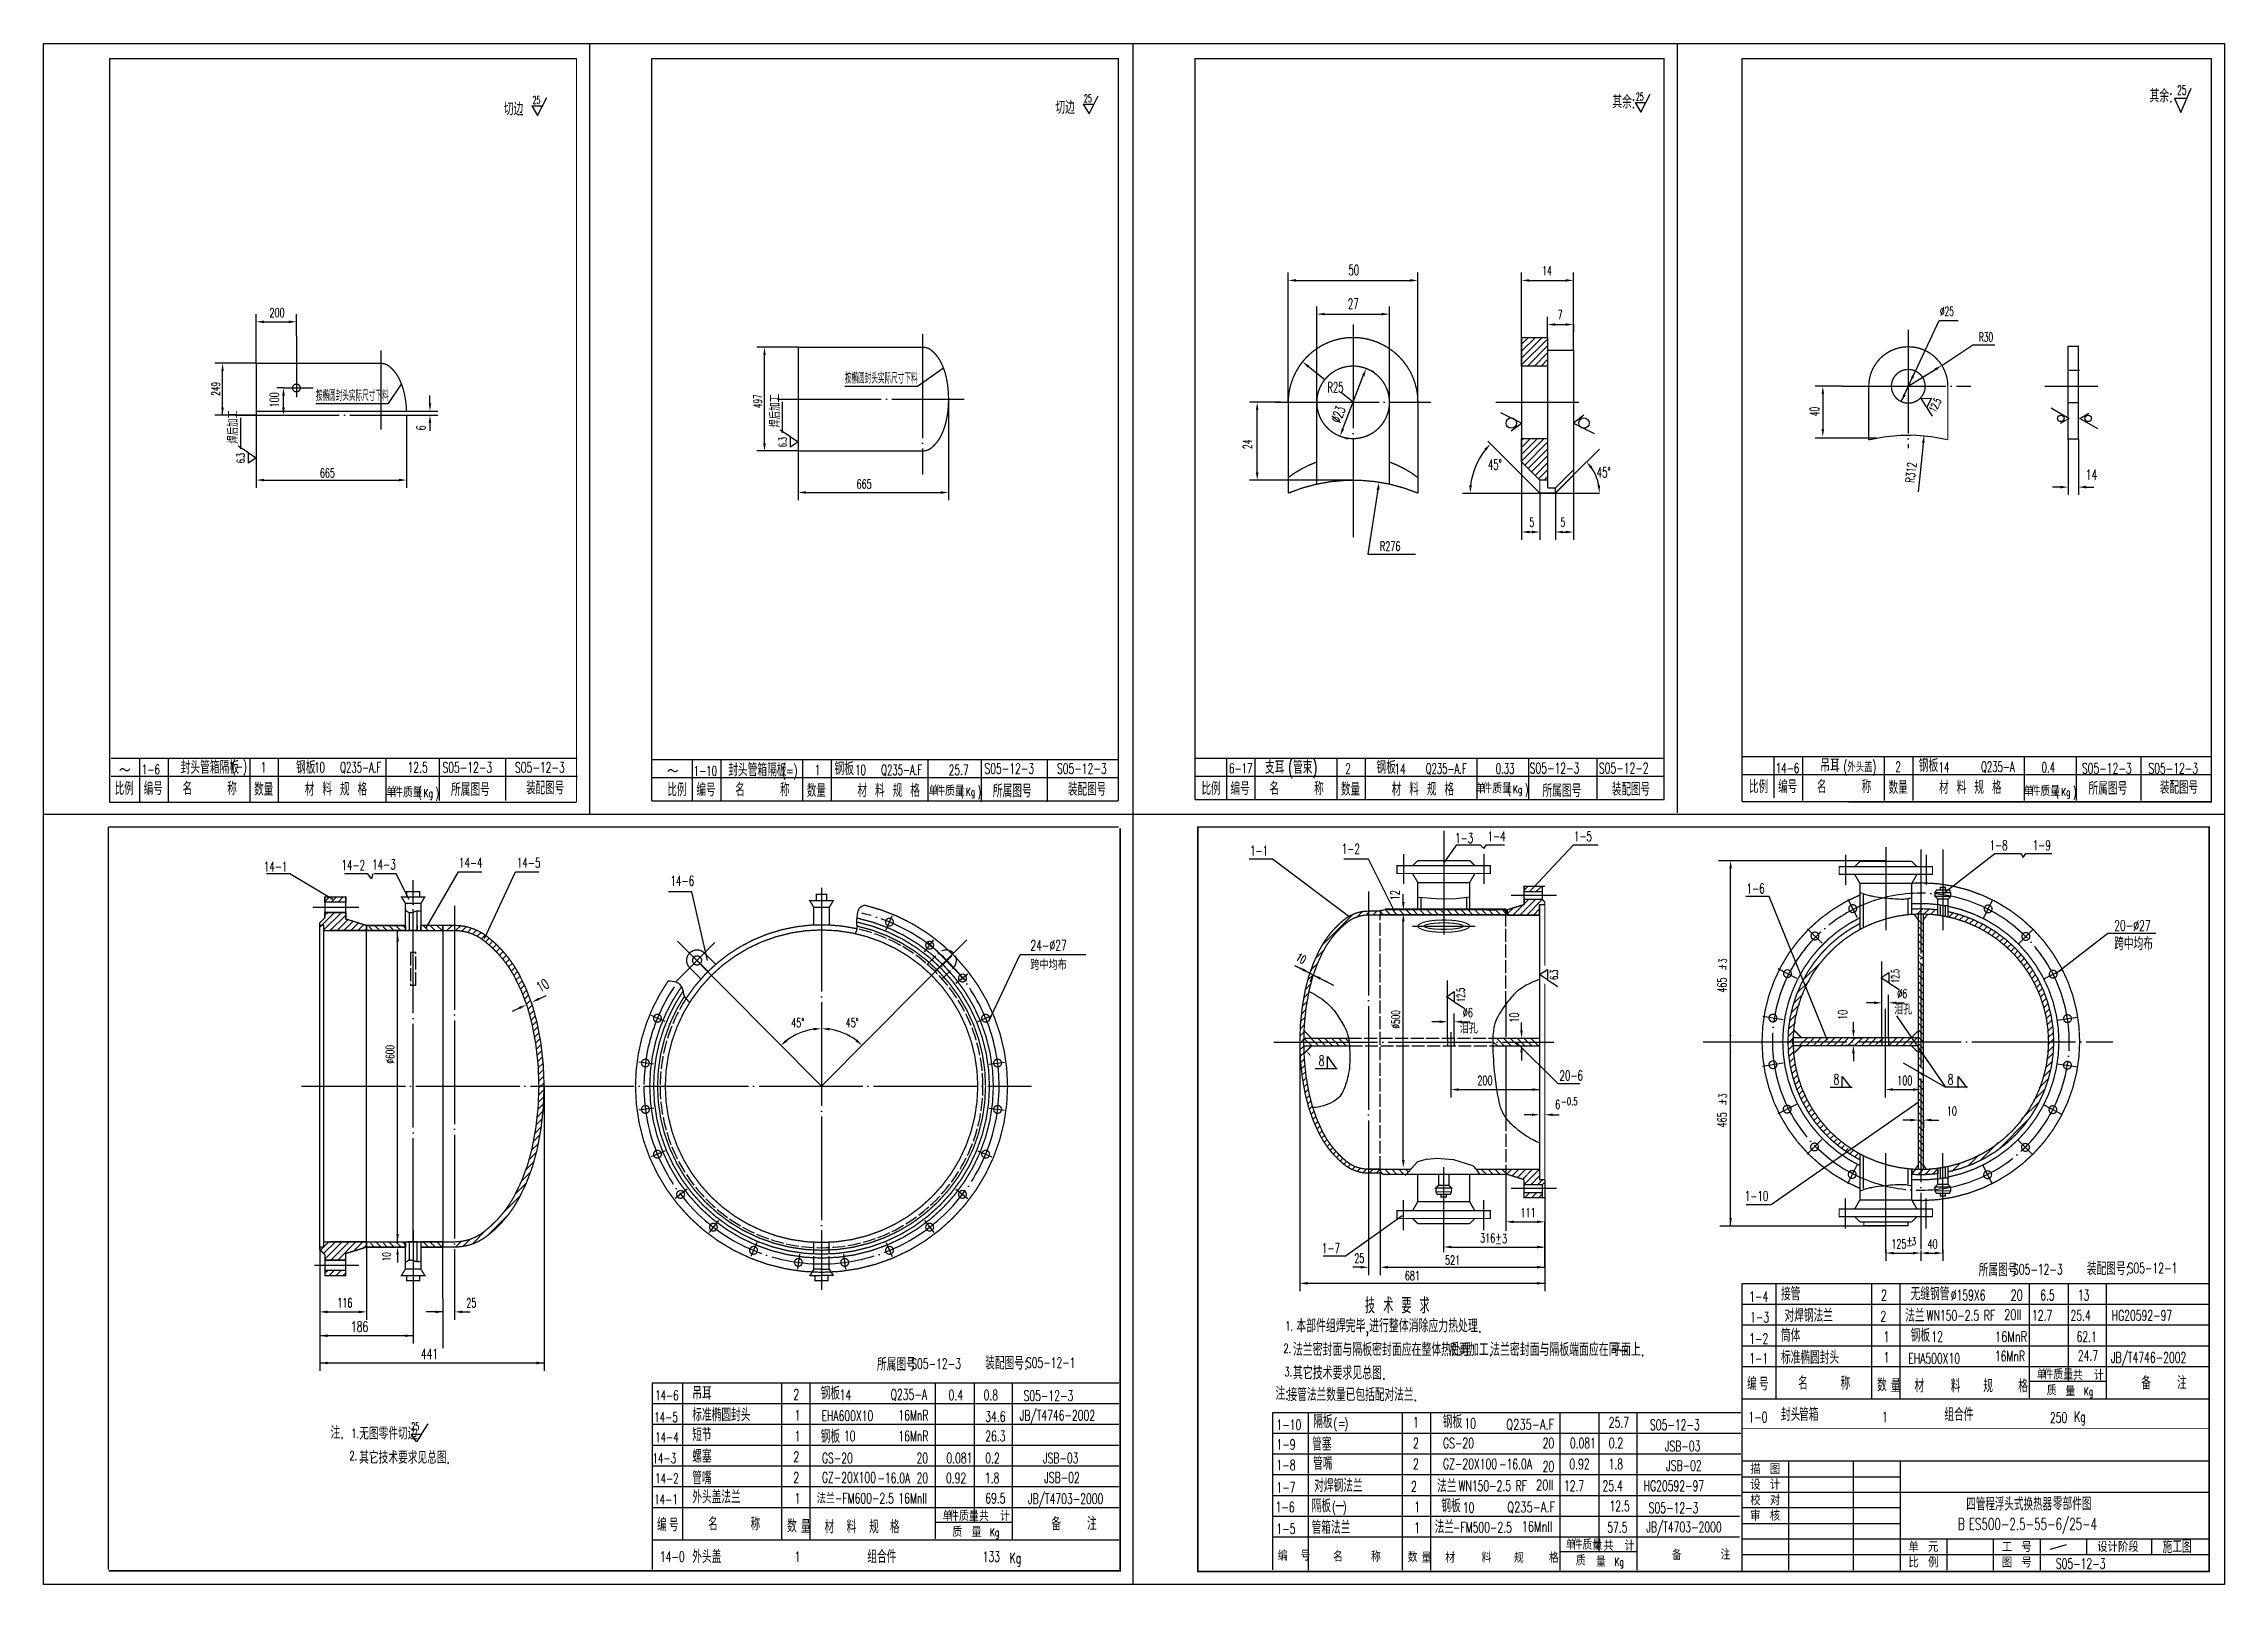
# Model space of a CAD drawing. Extents: x 0 to 841, y 0 to 594.
import ezdxf
from ezdxf.enums import TextEntityAlignment as Align

# ---------------------------------------------------------------- set-up
doc = ezdxf.new("R2010")
doc.units = 0
doc.header["$MEASUREMENT"] = 0
for name, pattern in [('A', [96, 45, -3, 0, -3, 45]), ('DH', [44, 40, -2, 0, -2]), ('SDH', [46, 40, -2, 0, -2, 0, -2]), ('XX', [6, 5, -1])]:
    doc.linetypes.add(name, pattern=pattern)
doc.layers.get('0').update_dxf_attribs({"linetype": 'CONTINUOUS'})
for name, color, linetype in [('1', 2, 'DH'), ('2', 2, 'SDH'), ('3', 3, 'XX'), ('4', 4, 'A'), ('5', 6, 'CONTINUOUS')]:
    doc.layers.add(name, color=color, linetype=linetype)
doc.styles.add('HZ', font='txt', dxfattribs={"width": 0.65, "bigfont": 'hztxt'})
doc.styles.add('HZ1', font='TXT1', dxfattribs={"width": 0.65, "bigfont": 'hzdx'})

msp = doc.modelspace()

# ---------------------------------------------------------------- texts
for s, height, style, width, p in [('切边', 5, 'HZ', 0.6, (390.18, 566.88)), ('其余:', 5, 'HZ', 0.6, (605, 569.07)), ('其余:', 5, 'HZ', 0.6, (812.15, 571.39)), ('25', 3.5, 'HZ', 0.6, (822.79, 574.31)), ('切边', 5, 'HZ', 0.6, (177.5, 566.28)), ('50', 4, 'HZ', 0.6, (503.2, 504.71)), ('14', 3.5, 'HZ', 0.6, (578, 504.71)), ('200', 3.5, 'HZ', 0.65, (87.1, 488.5)), ('27', 4, 'HZ', 0.6, (503, 491.71)), ('7', 3.5, 'HZ', 0.6, (584, 487.71)), ('%%C25', 3.5, 'HZ', 0.6, (731.3, 489.06)), ('R30', 3.5, 'HZ', 0.6, (746.31, 479.1)), ('R25', 4, 'HZ', 0.6, (495.04, 459.52)), ('665', 3.5, 'HZ', 0.65, (106.5, 426.75)), ('45%%D', 4, 'HZ', 0.6, (557, 429.71)), ('45%%D', 4, 'HZ', 0.6, (599, 426.71)), ('14', 4, 'HZ', 0.65, (787.55, 425.82)), ('665', 3.5, 'HZ', 0.65, (313.5, 422.45)), ('5', 3.5, 'HZ', 0.6, (573, 407.71)), ('5', 3.5, 'HZ', 0.6, (585, 407.71)), ('R276', 3.5, 'HZ', 0.65, (515.35, 398.51)), ('1-6', 3.8, 'HZ1', 0.65, (37.91, 312.3)), ('封头管箱隔板', 5, 'HZ', 0.6, (52.85, 312.5)), ('(-)', 4, 'HZ', 0.65, (72.43, 313.28)), ('1', 4, 'HZ', 0.6, (83.85, 313)), ('钢板', 5, 'HZ', 0.6, (97.35, 312.5)), ('10', 4, 'HZ', 0.6, (104.35, 313)), ('Q235-A.F', 4, 'HZ', 0.6, (114.35, 313)), ('12.5', 4, 'HZ', 0.65, (140.35, 313)), ('S05-12-3', 4, 'HZ', 0.65, (153.82, 312.96)), ('S05-12-3', 4, 'HZ', 0.65, (181.78, 312.96)), ('1-10', 3.8, 'HZ1', 0.65, (250.62, 311.7)), ('封头管箱隔板', 5, 'HZ', 0.6, (264, 311.5)), ('(=)', 4, 'HZ', 0.65, (284.73, 311.67)), ('1', 4, 'HZ', 0.6, (297.5, 312)), ('钢板', 5, 'HZ', 0.6, (305, 312)), ('10', 4, 'HZ', 0.6, (313, 312)), ('Q235-A.F', 4, 'HZ', 0.6, (323, 312)), ('25.7', 4, 'HZ', 0.65, (349, 312)), ('S05-12-3', 4, 'HZ', 0.65, (362.82, 312.51)), ('S05-12-3', 4, 'HZ', 0.65, (390.78, 312.51)), ('6-17', 3.8, 'HZ1', 0.65, (457.12, 312.7)), ('支耳', 5, 'HZ', 0.6, (471, 312.5)), ('(管束)', 5, 'HZ', 0.6, (480, 312.5)), ('2', 4, 'HZ', 0.6, (502, 312.5)), ('钢板', 5, 'HZ', 0.6, (514, 312.5)), ('14', 4, 'HZ', 0.65, (520.85, 312.3)), ('Q235-A.F', 4, 'HZ', 0.6, (533, 312.5)), ('0.33', 4, 'HZ', 0.6, (560, 312.5)), ('S05-12-3', 4, 'HZ', 0.65, (573.08, 312.67)), ('S05-12-2', 4, 'HZ', 0.65, (599.78, 312.67)), ('14-6', 3.8, 'HZ1', 0.65, (667.95, 312.8)), ('吊耳', 5, 'HZ', 0.6, (685.15, 313.2)), ('(外头盖)', 4, 'HZ', 0.6, (694.15, 313.2)), ('2', 4, 'HZ', 0.6, (714.15, 313.2)), ('钢板', 5, 'HZ', 0.6, (723.15, 313.2)), ('14', 4, 'HZ', 0.6, (730.82, 313.03)), ('Q235-A', 4, 'HZ', 0.6, (747.15, 313.2)), ('0.4', 4, 'HZ', 0.6, (770.55, 312.97)), ('S05-12-3', 4, 'HZ', 0.65, (786.06, 312.6)), ('S05-12-3', 4, 'HZ', 0.65, (811.71, 312.6)), ('比例', 5, 'HZ', 0.7, (27.41, 304.33)), ('编号', 5, 'HZ', 0.7, (38.6, 304.33)), ('名    称', 5, 'HZ', 0.7, (53.6, 304.33)), ('数量', 5, 'HZ', 0.7, (81.19, 304.05)), ('材 料 规 格', 5, 'HZ', 0.7, (100.71, 304.05)), ('所属图号', 5, 'HZ', 0.6, (157.07, 303.89)), ('装配图号', 5, 'HZ', 0.7, (186.04, 304.55)), ('比例', 5, 'HZ', 0.7, (240.56, 303.83)), ('编号', 5, 'HZ', 0.7, (251.75, 303.83)), ('名    称', 5, 'HZ', 0.7, (266.75, 303.83)), ('数量', 5, 'HZ', 0.7, (294.34, 303.55)), ('材 料 规 格', 5, 'HZ', 0.7, (313.86, 303.55)), ('所属图号', 5, 'HZ', 0.6, (366.07, 303.39)), ('装配图号', 5, 'HZ', 0.7, (395.04, 304.05)), ('比例', 5, 'HZ', 0.7, (446.56, 304.33)), ('编号', 5, 'HZ', 0.7, (457.75, 304.33)), ('名    称', 5, 'HZ', 0.7, (472.75, 304.33)), ('数量', 5, 'HZ', 0.7, (500.34, 304.05)), ('材 料 规 格', 5, 'HZ', 0.7, (519.86, 304.05)), ('所属图号', 5, 'HZ', 0.6, (578, 303.5)), ('装配图号', 5, 'HZ', 0.7, (604.8, 304.05)), ('比例', 5, 'HZ', 0.7, (657.7, 305.04)), ('编号', 5, 'HZ', 0.7, (668.9, 305.04)), ('名    称', 5, 'HZ', 0.7, (683.9, 305.04)), ('数量', 5, 'HZ', 0.7, (711.49, 304.76)), ('材 料 规 格', 5, 'HZ', 0.7, (731.01, 304.76)), ('所属图号', 5, 'HZ', 0.6, (788.57, 304.39)), ('装配图号', 5, 'HZ', 0.7, (816.16, 304.76)), ('1-3', 3.8, 'HZ1', 0.65, (544.33, 285.81)), ('1-4', 3.8, 'HZ1', 0.65, (556.82, 286.51)), ('1-5', 3.8, 'HZ1', 0.65, (590.12, 286.51)), ('1-8', 3.8, 'HZ1', 0.65, (750.41, 283.04)), ('1-9', 3.8, 'HZ1', 0.65, (767.06, 283.04)), ('14-1', 3.8, 'HZ1', 0.65, (84.87, 274.82)), ('14-2', 3.8, 'HZ1', 0.65, (114.86, 275.39)), ('14-3', 3.8, 'HZ1', 0.65, (126.71, 275.64)), ('14-4', 3.8, 'HZ1', 0.65, (160.18, 276.33)), ('14-5', 3.8, 'HZ1', 0.65, (182.5, 276.33)), ('1-1', 3.8, 'HZ1', 0.65, (465.23, 280.96)), ('1-2', 3.8, 'HZ1', 0.65, (500.62, 281.65)), ('14-6', 3.8, 'HZ1', 0.65, (241.77, 269.36)), ('1-6', 3.8, 'HZ1', 0.65, (656.74, 266.4)), ('20-%%C27', 4, 'HZ', 0.65, (798.5, 252)), ('24-%%C27', 4, 'HZ', 0.65, (380.54, 244.34)), ('跨中均布', 5, 'HZ', 0.65, (798.5, 244.5)), ('跨中均布', 4, 'HZ', 0.65, (380.54, 236.92)), ('%%C6', 3.5, 'HZ', 0.65, (714.83, 225.97)), ('%%C6', 3.5, 'HZ', 0.65, (547.31, 218.65)), ('泪孔', 4, 'HZ', 0.65, (713.63, 219.73)), ('泪孔', 4, 'HZ', 0.65, (546.1, 212.41)), ('8', 4, 'HZ', 0.65, (491.73, 199.9)), ('200', 3.5, 'HZ', 0.65, (552.92, 192.51)), ('20-6', 3.8, 'HZ1', 0.65, (584.57, 194.28)), ('8', 4, 'HZ', 0.65, (690.27, 192.71)), ('100', 3.5, 'HZ', 0.65, (714.82, 192.51)), ('8', 4, 'HZ', 0.65, (734.29, 192.71)), ('6', 3.5, 'HZ', 0.65, (582.92, 183.25)), ('-', 3, 'HZ', 0.65, (585.19, 184.56)), ('0.5', 2.975, 'HZ', 0.65, (587.44, 184.74)), ('10', 3.5, 'HZ', 0.65, (733.94, 180.76)), ('1-10', 3.8, 'HZ1', 0.65, (656.04, 147.82)), ('111', 3.5, 'HZ', 0.65, (569.54, 141.51)), ('316', 3.5, 'HZ', 0.65, (553.94, 131.76)), ('+', 3, 'HZ', 0.65, (559.94, 132.56)), ('3', 3.5, 'HZ', 0.65, (562.44, 131.56)), ('1-7', 3.8, 'HZ1', 0.65, (492.98, 127.72)), ('25', 3.5, 'HZ', 0.65, (505.44, 124.01)), ('521', 3.5, 'HZ', 0.65, (540.44, 123.26)), ('-', 3, 'HZ', 0.65, (559.94, 130.06)), ('125', 3.5, 'HZ', 0.65, (712.54, 129.47)), ('+', 3, 'HZ', 0.65, (718.44, 131.22)), ('-', 3, 'HZ', 0.65, (718.44, 129.22)), ('3', 3, 'HZ', 0.65, (720.44, 130.72)), ('40', 3.5, 'HZ', 0.65, (726.49, 129.47)), ('681', 3.5, 'HZ', 0.65, (524.94, 117.26)), ('所属图号', 5, 'HZ', 0.6, (746.23, 118.74)), ('S05-12-3', 4, 'HZ', 0.65, (759.48, 119.48)), ('装配图号:', 5, 'HZ', 0.65, (787.97, 119.22)), ('S05-12-1', 4, 'HZ', 0.65, (803.69, 119.94)), ('116', 3.5, 'HZ', 0.65, (113.23, 106.8)), ('25', 3.5, 'HZ', 0.65, (163, 106.8)), ('技', 6, 'HZ', 0.65, (509.59, 104.46)), ('术', 6, 'HZ', 0.65, (516.59, 104.46)), ('要', 6, 'HZ', 0.65, (523.59, 104.46)), ('求', 6, 'HZ', 0.65, (530.59, 104.46)), ('1-4', 4, 'HZ1', 0.65, (657.74, 108.95)), ('接管', 5, 'HZ', 0.65, (670, 109.5)), ('2', 4, 'HZ', 0.7, (708.5, 109.5)), ('无缝钢管', 5, 'HZ', 0.65, (720, 109.5)), ('%%C159X6', 4, 'HZ', 0.65, (735.5, 109.5)), ('20', 4, 'HZ', 0.7, (758.5, 109.5)), ('6.5', 4, 'HZ', 0.65, (770, 109.5)), ('13', 4, 'HZ', 0.65, (784.5, 109.5)), ('186', 4, 'HZ', 0.65, (118.5, 97.36)), ('1.', 3.5, 'HZ', 0.65, (478.84, 97.85)), ('本部件组焊完毕,进行整体消除应力热处理.', 5.1, 'HZ', 0.65, (483.07, 97.13)), ('1-3', 4, 'HZ1', 0.65, (658.09, 101)), ('对焊钢法兰', 5, 'HZ', 0.65, (671.35, 101.17)), ('2', 4, 'HZ', 0.65, (708.34, 101.34)), ('法兰', 5, 'HZ', 0.65, (717.87, 101.14)), ('WN150-2.5 RF', 4, 'HZ1', 0.65, (726.16, 101.69)), ('20II', 4, 'HZ', 0.7, (756.05, 102)), ('12.7', 4, 'HZ1', 0.65, (766.81, 101.69)), ('25.4', 4, 'HZ1', 0.65, (781.68, 101.69)), ('HG20592-97', 4, 'HZ1', 0.65, (797.58, 101.69)), ('2.', 3.5, 'HZ', 0.65, (478.17, 89.24)), ('法兰密封面与隔板密封面应在整体热处理', 5.1, 'HZ', 0.65, (481.8, 87.98)), (' 后再加工.', 5.1, 'HZ', 0.65, (539.13, 87.98)), ('法兰密封面与隔板端面应在同-', 5.1, 'HZ', 0.65, (557.83, 87.98)), ('平面上.', 5.1, 'HZ', 0.65, (604.51, 87.98)), ('1-2', 4, 'HZ1', 0.65, (657.74, 92.71)), ('筒体', 5, 'HZ', 0.65, (670, 93.5)), ('1', 4, 'HZ', 0.7, (709.5, 93.5)), ('钢板', 5, 'HZ', 0.65, (720, 93.5)), ('12', 4, 'HZ', 0.65, (728, 93.5)), ('16MnR', 4, 'HZ', 0.7, (752.5, 93.5)), ('62.1', 4, 'HZ', 0.65, (784, 93.5)), ('441', 4, 'HZ', 0.65, (145.5, 86.86)), ('所属图号', 5, 'HZ', 0.6, (321.36, 82.32)), ('S05-12-3', 4, 'HZ', 0.65, (334.6, 83.06)), ('装配图号:', 5, 'HZ', 0.65, (363.09, 82.81)), ('S05-12-1', 4, 'HZ', 0.65, (378.81, 83.52)), ('其它技术要求见总图.', 5.1, 'HZ', 0.65, (481.8, 78.98)), ('1-1', 4, 'HZ1', 0.65, (657.74, 85.11)), ('标准椭圆封头', 5, 'HZ', 0.65, (670, 85)), ('1', 4, 'HZ', 0.7, (709.5, 85.5)), ('EHA500X10', 4, 'HZ1', 0.65, (719.12, 85.11)), ('16MnR', 4, 'HZ', 0.65, (752.5, 86)), ('24.7', 4, 'HZ', 0.65, (784.5, 86.2)), ('JB/T4746-2002', 4, 'HZ1', 0.65, (797.23, 85.46)), ('吊耳', 5, 'HZ', 0.65, (250.15, 71.2)), ('钢板', 5, 'HZ', 0.65, (299.65, 71.2)), ('注:', 5, 'HZ', 0.65, (475.08, 71.13)), ('3.', 3.5, 'HZ', 0.65, (478.53, 80.25)), ('接管法兰数量已包括配对法兰.', 5, 'HZ', 0.65, (479.71, 70.64)), ('编  ', 5, 'HZ', 0.65, (656.93, 74.83)), ('号        ', 5, 'HZ', 0.65, (661.5, 74.74)), ('名    称', 5, 'HZ', 0.65, (676.62, 75.08)), ('数', 5, 'HZ', 0.65, (707.05, 74.33)), ('量', 5, 'HZ', 0.65, (712.4, 74.11)), ('材', 5, 'HZ', 0.65, (721.5, 74)), ('料', 5, 'HZ', 0.65, (735.5, 74)), ('规', 5, 'HZ', 0.65, (748, 74)), ('格', 5, 'HZ', 0.65, (761.5, 74)), ('量', 4, 'HZ', 0.7, (779.7, 72.5)), ('共  ', 4, 'HZ', 0.7, (782.61, 78.71)), ('Kg', 3, 'HZ', 0.7, (786.82, 72.89)), ('计', 4, 'HZ', 0.7, (790.7, 78.71)), ('备  ', 5, 'HZ', 0.65, (808.96, 75.11)), ('注', 5, 'HZ', 0.65, (822.73, 75.22)), ('14-6', 3.8, 'HZ1', 0.65, (235.8, 70.98)), ('标准椭圆封头', 5, 'HZ', 0.65, (250.15, 62.87)), ('2', 4, 'HZ', 0.65, (289.15, 71.2)), ('14', 4, 'HZ', 0.65, (307, 71)), ('Q235-A', 4, 'HZ', 0.65, (326.65, 71.2)), ('0.4', 4, 'HZ', 0.65, (349, 71)), ('0.8', 4, 'HZ', 0.65, (362.5, 71)), ('JB/T4746-2002', 4, 'HZ', 0.65, (376.4, 63.2)), ('S05-12-3', 4, 'HZ', 0.65, (377.92, 70.75)), ('封头', 5, 'HZ', 0.65, (670, 63)), ('管箱', 5, 'HZ', 0.65, (677, 63)), ('组合件', 5, 'HZ', 0.65, (733, 63)), ('注.', 4.8, 'HZ', 0.65, (110.67, 56.12)), ('1.', 3.5, 'HZ', 0.65, (118.65, 56.45)), ('无图零件切边', 4.8, 'HZ', 0.65, (121.7, 55.79)), ('14-5', 3.8, 'HZ1', 0.65, (235.47, 62.57)), ('短节', 5, 'HZ', 0.65, (250.15, 55.2)), ('1', 4, 'HZ', 0.65, (289.65, 63.2)), ('1', 4, 'HZ', 0.65, (289.65, 55.2)), ('钢板', 5, 'HZ', 0.65, (299.65, 54.54)), ('EHA600X10', 4, 'HZ', 0.65, (300, 63)), ('10', 4, 'HZ', 0.65, (308.65, 55.2)), ('16MnR', 4, 'HZ', 0.65, (329.65, 63.2)), ('16MnR', 4, 'HZ', 0.65, (329.65, 55.2)), ('34.6', 4, 'HZ', 0.65, (363.15, 62.7)), ('26.3', 4, 'HZ', 0.65, (363.15, 55.2)), ('1-10', 4, 'HZ1', 0.65, (475.44, 59.55)), ('隔板', 5, 'HZ', 0.65, (489.6, 60.26)), ('(', 3.5, 'HZ', 0.65, (497.46, 60.21)), ('=', 4, 'HZ', 0.65, (499.22, 60.15)), (')', 3.5, 'HZ', 0.65, (501.67, 60.21)), ('1', 4, 'HZ', 0.65, (528.1, 60.46)), ('钢板', 5, 'HZ', 0.65, (539.6, 60.26)), ('10', 4, 'HZ', 0.65, (547.91, 60.06)), ('Q235-A.F', 4, 'HZ', 0.7, (564.07, 59.66)), ('25.7', 4, 'HZ', 0.65, (603.6, 60.46)), ('S05-12-3', 4, 'HZ', 0.65, (619.5, 59.5)), ('1-0', 4, 'HZ', 0.65, (657.44, 62.47)), ('1', 4, 'HZ', 0.65, (709, 62.5)), ('250', 4, 'HZ1', 0.65, (773.73, 62.32)), ('Kg', 4, 'HZ1', 0.65, (783.06, 62.66)), ('2.', 3.5, 'HZ', 0.65, (117.98, 47.85)), ('其它技术要求见总图.', 4.8, 'HZ', 0.65, (121.7, 46.5)), ('14-3', 3.8, 'HZ1', 0.65, (234.83, 46.72)), ('14-4', 3.8, 'HZ1', 0.65, (235.8, 54.81)), ('螺塞', 5, 'HZ', 0.65, (250.15, 46.87)), ('2', 4, 'HZ', 0.65, (289.15, 47.2)), ('GS-20', 4, 'HZ', 0.65, (300.15, 46.7)), ('20', 4, 'HZ', 0.65, (336.65, 46.7)), ('0.081', 4, 'HZ', 0.65, (348.15, 46.7)), ('0.2', 4, 'HZ', 0.65, (363.15, 46.7)), ('JSB-03', 4, 'HZ', 0.65, (385.36, 46.7)), ('1-9', 4, 'HZ1', 0.65, (475.44, 51.96)), ('管塞', 5, 'HZ', 0.65, (489.23, 51.58)), ('2', 4, 'HZ', 0.65, (528.1, 52.46)), ('GS-20', 4, 'HZ', 0.65, (539.68, 52.46)), ('20', 4, 'HZ', 0.65, (578.1, 52.46)), ('0.081', 4, 'HZ', 0.65, (588.6, 52.46)), ('0.2', 4, 'HZ', 0.65, (603.6, 52.46)), ('JSB-03', 4, 'HZ', 0.65, (625.21, 51.3)), ('14-2', 3.8, 'HZ1', 0.65, (235.8, 38.96)), ('管嘴', 5, 'HZ', 0.65, (250.15, 38.54)), ('2', 4, 'HZ', 0.65, (289.15, 39.2)), ('GZ-20X100', 4, 'HZ', 0.65, (300.15, 39.2)), ('-16.0A', 4, 'HZ', 0.65, (321.51, 39)), ('20', 4, 'HZ', 0.65, (336.65, 39.01)), ('0.92', 4, 'HZ', 0.65, (348, 39)), ('1.8', 4, 'HZ', 0.65, (363, 39)), ('JSB-02', 4, 'HZ', 0.65, (385.86, 39.2)), ('1-8', 4, 'HZ1', 0.65, (475.44, 44.01)), ('管嘴', 5, 'HZ', 0.65, (489.6, 44.13)), ('2', 4, 'HZ', 0.65, (528.1, 44.46)), ('GZ-20X100', 4, 'HZ', 0.65, (539.68, 44.46)), ('-16.0A', 4, 'HZ', 0.65, (561.27, 44.39)), ('20', 4, 'HZ', 0.65, (578.1, 43.45)), ('0.92', 4, 'HZ', 0.65, (588.41, 44.39)), ('1.8', 4, 'HZ', 0.65, (603.51, 44.39)), ('JSB-02', 4, 'HZ', 0.65, (625.71, 43.8)), ('14-1', 3.8, 'HZ1', 0.65, (235.47, 30.88)), ('外头盖法兰', 5, 'HZ', 0.65, (250.15, 31.2)), ('1', 4, 'HZ', 0.65, (289.65, 31.2)), ('法兰-FM600-2.5', 4, 'HZ', 0.65, (298.15, 31.2)), ('16MnII', 4, 'HZ', 0.65, (329.65, 31.2)), ('69.5', 4, 'HZ', 0.65, (363.15, 31.2)), ('JB/T4703-2000', 4, 'HZ', 0.65, (379.59, 31.01)), ('1-7', 4, 'HZ1', 0.65, (475.44, 35.38)), ('对焊钢法兰', 5, 'HZ', 0.65, (489.98, 35.59)), ('2', 4, 'HZ', 0.65, (527.34, 35.76)), ('法兰', 5, 'HZ', 0.65, (537.37, 35.44)), ('WN150-2.5 RF', 4, 'HZ1', 0.65, (545.66, 35.99)), ('20II', 4, 'HZ', 0.7, (575.55, 36.3)), ('12.7', 4, 'HZ1', 0.65, (586.31, 35.99)), ('25.4', 4, 'HZ1', 0.65, (601.18, 35.99)), ('HG20592-97', 4, 'HZ1', 0.65, (617.08, 35.99)), ('四管程浮头式换热器', 5, 'HZ1', 0.7, (741.47, 28.46)), ('零部件图', 5, 'HZ1', 0.65, (774.83, 28.6)), ('编  ', 5, 'HZ', 0.65, (236.58, 20.54)), ('号        ', 5, 'HZ', 0.65, (241.15, 20.45)), ('名    称', 5, 'HZ', 0.65, (256.27, 20.79)), ('数', 5, 'HZ', 0.65, (286.7, 20.03)), ('格', 5, 'HZ', 0.65, (326.37, 19.7)), ('共  ', 4, 'HZ', 0.7, (360.76, 24.42)), ('计', 4, 'HZ', 0.7, (368.85, 24.42)), ('备  ', 5, 'HZ', 0.65, (388.61, 20.81)), ('注', 5, 'HZ', 0.65, (402.38, 20.92)), ('1-6', 4, 'HZ1', 0.65, (475.09, 27.78)), ('隔板', 5, 'HZ', 0.65, (489, 27.8)), ('(', 3.5, 'HZ', 0.65, (496.91, 28)), ('一', 4, 'HZ', 0.65, (498.06, 28.09)), (')', 3.5, 'HZ', 0.65, (501.12, 28)), ('1', 4, 'HZ', 0.7, (528.5, 27.8)), ('钢板', 5, 'HZ', 0.65, (539, 27.8)), ('10', 4, 'HZ', 0.65, (547.31, 27.59)), ('Q235-A.F', 4, 'HZ', 0.7, (564.44, 27.8)), ('12.5', 4, 'HZ', 0.65, (603.89, 28.22)), ('S05-12-3', 4, 'HZ', 0.65, (619, 27.5)), ('B', 4.5, 'HZ1', 0.65, (738.26, 21.02)), ('ES500-2.5-55-6/25-4', 4.5, 'HZ1', 0.65, (742.41, 20.97)), ('量', 5, 'HZ', 0.65, (292.05, 19.82)), ('材', 5, 'HZ', 0.65, (301.15, 19.7)), ('料', 5, 'HZ', 0.65, (309.68, 19.7)), ('规', 5, 'HZ', 0.65, (318.34, 19.7)), ('量', 4, 'HZ', 0.7, (357.85, 18.21)), ('Kg', 3, 'HZ', 0.7, (364.97, 18.6)), ('1-5', 4, 'HZ1', 0.65, (475.44, 19.49)), ('管箱法兰', 5, 'HZ', 0.65, (489, 19.46)), ('1', 4, 'HZ', 0.7, (528.5, 19.8)), ('法兰', 5, 'HZ', 0.65, (536.44, 19.63)), ('-FM500-2.5', 4, 'HZ', 0.65, (543.5, 20)), ('16MnII', 4, 'HZ', 0.7, (569.97, 20.3)), ('共  ', 4, 'HZ', 0.7, (601.61, 13.01)), ('57.5', 4, 'HZ', 0.65, (603, 20)), ('计', 4, 'HZ', 0.7, (609.7, 13.01)), ('JB/T4703-2000', 4, 'HZ', 0.65, (618.04, 20.08)), ('施工图', 5, 'HZ', 0.65, (817.17, 12.09)), ('14-0', 4, 'HZ', 0.65, (237.65, 8.7)), ('外头盖', 5, 'HZ', 0.65, (250.15, 8.2)), ('1', 4, 'HZ', 0.65, (289.65, 8.7)), ('组合件', 5, 'HZ', 0.65, (317.65, 8.2)), ('133', 4, 'HZ', 0.65, (362.15, 8.7)), ('Kg', 4, 'HZ', 0.65, (372.59, 8.2)), ('编  号', 4, 'HZ', 0.7, (475.93, 9.13)), ('名    称', 4, 'HZ', 0.7, (497.28, 8.74)), ('数', 4, 'HZ', 0.7, (526.05, 8.62)), ('量', 4, 'HZ', 0.7, (531.4, 8.41)), ('材', 4, 'HZ', 0.7, (540.5, 8.3)), ('料', 4, 'HZ', 0.7, (554.5, 8.3)), ('规', 4, 'HZ', 0.7, (567, 8.3)), ('格', 4, 'HZ', 0.7, (580.5, 8.3)), ('量', 4, 'HZ', 0.7, (598.7, 6.8)), ('Kg', 3, 'HZ', 0.7, (605.82, 7.19)), ('备  ', 4, 'HZ', 0.7, (627.96, 9.4)), ('注', 4, 'HZ', 0.7, (646.73, 9.52)), ('S05-12-3', 4, 'HZ', 0.65, (776, 6))]:
    msp.add_text(s, height=height, dxfattribs=dict(style=style, width=width)).set_placement(p)
at = {"style": 'HZ'}
for s, height, rotation, width, p in [('249', 3.2, 90, 0.65, (68, 458.25)), ('100', 3.5, 90, 0.65, (90.75, 453.73)), ('497', 3.2, 90, 0.65, (277, 453.45)), ('焊后加工', 4, 90, 0.6, (284, 445.95)), ('%%C23', 4, 68.96249, 0.6, (499.98, 447.45)), ('焊后加工', 4, 90, 0.6, (75, 439.75)), ('6', 3.5, 90, 0.65, (147.25, 444.88)), ('40', 3.5, 90, 0.6, (684.68, 450.36)), ('24', 3.5, 90, 0.6, (466, 437.71)), ('12', 3.5, 90, 0.65, (522.86, 263.76)), ('10', 3.2, 330, 0.65, (482.62, 240.83)), ('+', 3, 90, 0.65, (648.58, 237.06)), ('3', 3, 90, 0.65, (649.08, 239.56)), ('-', 3, 90, 0.65, (650.08, 236.56)), ('10', 4, 30, 0.65, (191.5, 228.05)), ('465', 3.5, 90, 0.65, (649.01, 228.09)), ('%%C500', 3.2, 90, 0.65, (523.02, 214.26)), ('10', 3.5, 90, 0.65, (568.87, 216.57)), ('10', 3.5, 90, 0.65, (695.58, 217.61)), ('%%C600', 3.2, 90, 0.65, (135.19, 200.8)), ('+', 3, 90, 0.65, (648.58, 185.06)), ('3', 3, 90, 0.65, (649.08, 187.56)), ('-', 3, 90, 0.65, (650.08, 184.56)), ('465', 3.5, 90, 0.65, (649.01, 176.16)), ('10', 3.2, 90, 0.65, (133.83, 124.54))]:
    msp.add_text(s, height=height, rotation=rotation, dxfattribs=dict(at, width=width)).set_placement(p)
at = {"style": 'HZ', "width": 0.6}
for p, p2 in [((309, 462.95), (337, 462.95)), ((105, 456.25), (133, 456.25))]:
    msp.add_text('按椭圆封头实际尺寸下料', height=4.2699, dxfattribs=at).set_placement(p, p2, align=Align.ALIGNED)
at = {"style": 'HZ', "width": 0.65}
msp.add_text('R312', height=3.5, rotation=83.94431, dxfattribs=at).set_placement((720.12, 428.64), align=Align.MIDDLE_CENTER)
at = {"color": 0, "linetype": 'ByBlock', "style": 'HZ', "width": 0.65}
for p in [(288.3, 214.77), (309.3, 214.77)]:
    msp.add_text('45%%D', height=3.5, dxfattribs=at).set_placement(p)
at = {"style": 'HZ'}
for s, p in [('描 图', (663.94, 42.5)), ('校 对', (663.94, 30.5)), ('设 计', (663.94, 36.5)), ('审 核', (663.94, 24.5)), ('单 元', (724.94, 12.5)), ('设计阶段', (799.94, 12.5)), ('比 例', (724.94, 6.5)), ('工 号', (760.94, 12.5)), ('图 号', (760.94, 6.5))]:
    msp.add_text(s, height=4, dxfattribs=at).set_placement(p, align=Align.CENTER)

# ---------------------------------------------------------------- blocks, each defined once
blk = doc.blocks.new('*X14')
at = {"color": 0}
for p, q in [((169.84, 260), (171.72, 261.88)), ((172.28, 259.79), (174, 261.5)), ((174.47, 259.32), (176.06, 260.92)), ((176.44, 258.64), (177.96, 260.17)), ((178.25, 257.79), (179.72, 259.26)), ((179.89, 256.79), (181.33, 258.23)), ((181.41, 255.66), (182.83, 257.08)), ((182.86, 254.45), (184.27, 255.87)), ((184.24, 253.19), (185.66, 254.6)), ((185.57, 251.86), (186.99, 253.28)), ((186.85, 250.49), (188.26, 251.9)), ((188.06, 249.05), (189.48, 250.47)), ((189.22, 247.55), (190.65, 248.98)), ((190.32, 246), (191.76, 247.44)), ((191.35, 244.39), (192.81, 245.84)), ((192.33, 242.71), (193.8, 244.18)), ((193.25, 240.98), (194.73, 242.46)), ((194.12, 239.2), (195.62, 240.7)), ((194.96, 237.39), (196.47, 238.9)), ((195.75, 235.53), (197.28, 237.06)), ((196.5, 233.62), (198.05, 235.17)), ((197.2, 231.67), (198.77, 233.24)), ((197.85, 229.67), (199.45, 231.27)), ((198.46, 227.62), (200.07, 229.24)), ((199.01, 225.52), (200.65, 227.17)), ((199.5, 223.36), (201.18, 225.04)), ((199.95, 221.17), (201.65, 222.86)), ((200.37, 218.93), (202.09, 220.65)), ((200.74, 216.65), (202.48, 218.39)), ((201.07, 214.33), (202.84, 216.1)), ((201.35, 211.96), (203.15, 213.76)), ((201.59, 209.54), (203.42, 211.38)), ((201.77, 207.08), (203.64, 208.95)), ((201.91, 204.56), (203.81, 206.47)), ((201.98, 201.98), (203.93, 203.93)), ((201.83, 193.88), (203.93, 195.97)), ((201.95, 196.65), (203.99, 198.69)), ((202, 199.35), (203.99, 201.34)), ((200.99, 185.08), (203.29, 187.38)), ((201.36, 188.1), (203.58, 190.32)), ((201.63, 191.03), (203.79, 193.19)), ((199.21, 175.35), (201.82, 177.95)), ((199.93, 178.72), (202.42, 181.2)), ((200.52, 181.95), (202.9, 184.34)), ((197.04, 167.88), (200.13, 170.97)), ((198.28, 171.77), (201.08, 174.57)), ((192.98, 158.51), (197.18, 162.71)), ((195.36, 163.54), (198.87, 167.05)), ((188.01, 150.89), (194.8, 157.68)), ((176.28, 139.16), (181.71, 144.58)), ((182.18, 142.41), (190.19, 150.41)), ((169.82, 138), (171.99, 140.17)), ((172.73, 138.26), (175.46, 140.99))]:
    blk.add_line(p, q, dxfattribs=at)
blk = doc.blocks.new('V2Z')
for p, q in [((-2, 3), (2, 3)), ((0, 0), (-2, 3)), ((2, 3), (0, 0)), ((2, 3), (4.5, 7))]:
    blk.add_line(p, q)
at = {"style": 'HZ', "width": 0.6}
blk.add_text('25', height=3, dxfattribs=at).set_placement((-2, 4.5))
blk = doc.blocks.new('V3', base_point=(415, 369.5))
for p, q in [((411, 362.5), (415, 369.5)), ((417, 366), (413, 366)), ((415, 369.5), (417, 366))]:
    blk.add_line(p, q)
at = {"style": 'HZ', "width": 0.6}
blk.add_text('12.5', height=3, dxfattribs=at).set_placement((412.5, 362))
blk = doc.blocks.new('V0')
for p, q in [((0, 0), (-2, 3.5)), ((4, 7), (0, 0))]:
    blk.add_line(p, q)
blk.add_circle((0, 3.25), 1.25)
blk = doc.blocks.new('V2', base_point=(443, 362.5))
for p, q in [((440.74, 366.27), (443, 362.5)), ((440.74, 366.27), (444.5, 366.27)), ((443, 362.5), (446.5, 369.5))]:
    blk.add_line(p, q)
at = {"style": 'HZ', "width": 0.6}
blk.add_text('25', height=3, dxfattribs=at).set_placement((441, 367))
blk = doc.blocks.new('C4Z')
for p, q in [((0.5, 0), (-1.5, 3)), ((-1.5, 3), (2.5, 3)), ((2.5, 3), (0.5, 0)), ((2.5, 3), (5, 7))]:
    blk.add_line(p, q)
at = {"style": 'HZ', "width": 0.6}
blk.add_text('6.3', height=3, dxfattribs=at).set_placement((-1.5, 4.5))
blk = doc.blocks.new('*X7')
at = {"color": 0}
for p, q in [((350, 517.05), (357.95, 525)), ((350, 519.71), (355.29, 525)), ((350, 522.36), (352.64, 525)), ((350, 514.4), (360, 524.4)), ((352.25, 514), (360, 521.75)), ((354.9, 514), (360, 519.1)), ((357.55, 514), (360, 516.45)), ((350, 485.23), (350.77, 486)), ((350, 482.58), (353.42, 486)), ((350, 479.93), (356.07, 486)), ((350, 477.28), (358.72, 486)), ((351.19, 475.81), (360, 484.63)), ((352.51, 474.49), (360, 481.98)), ((353.84, 473.16), (360, 479.32)), ((355.16, 471.84), (360, 476.67)), ((356.49, 470.51), (360, 474.02)), ((358.63, 470), (360, 471.37))]:
    blk.add_line(p, q, dxfattribs=at)
blk = doc.blocks.new('*X13')
at = {"color": 0}
for p, q in [((515.68, 248), (514.5, 249.18)), ((518.33, 248), (516.33, 250)), ((520.98, 248), (518.98, 250)), ((523.63, 248), (521.63, 250)), ((526.28, 248), (524.28, 250)), ((528.93, 248), (526.93, 250)), ((531.59, 248), (529.59, 250)), ((534.24, 248), (532.24, 250)), ((536.89, 248), (534.89, 250)), ((539.54, 248), (537.54, 250)), ((542.19, 248), (540.19, 250)), ((544.84, 248), (542.84, 250)), ((547.5, 248), (545.5, 250)), ((550.15, 248), (548.15, 250)), ((552.8, 248), (550.8, 250)), ((555.45, 248), (553.45, 250)), ((558.1, 248), (556.1, 250)), ((560.75, 248), (558.75, 250)), ((563, 248.41), (561.41, 250))]:
    blk.add_line(p, q, dxfattribs=at)
blk = doc.blocks.new('*X0')
at = {"color": 0}
for p, q in [((90.87, 539), (94.08, 542.21)), ((91.34, 542.12), (92.05, 542.83)), ((93.52, 539), (96.11, 541.58)), ((96.17, 539), (98, 540.83))]:
    blk.add_line(p, q, dxfattribs=at)
blk = doc.blocks.new('*X1')
at = {"color": 0}
for p, q in [((147, 539.44), (149.25, 541.69)), ((149.21, 539), (153.08, 542.87)), ((151.86, 539), (157.86, 545)), ((153.5, 543.29), (155.21, 545)), ((154.51, 539), (160.51, 545)), ((157.16, 539), (159.5, 541.34)), ((161.16, 543), (161.5, 543.34))]:
    blk.add_line(p, q, dxfattribs=at)
blk = doc.blocks.new('V4F')
for p, q in [((-2, -3), (0, 0)), ((0, 0), (2, -3)), ((-2, -3), (-4.5, -7)), ((2, -3), (-2, -3))]:
    blk.add_line(p, q)
at = {"style": 'HZ', "width": 0.6}
blk.add_text('6.3', height=3, dxfattribs=at).set_placement((-2, -7))
blk = doc.blocks.new('*X10')
at = {"color": 0}
for p, q in [((284.96, 438.76), (286.96, 440.76)), ((287.63, 438.78), (289.75, 440.89)), ((290.45, 438.94), (292.5, 440.99))]:
    blk.add_line(p, q, dxfattribs=at)
blk = doc.blocks.new('*X11')
at = {"color": 0}
for p, q in [((284.67, 539.23), (286.69, 541.25)), ((287.33, 539.23), (289.24, 541.15)), ((289.84, 539.1), (291.68, 540.93)), ((296.76, 538.06), (298.42, 539.72)), ((298.89, 537.53), (300.51, 539.15)), ((300.93, 536.93), (302.52, 538.52)), ((302.91, 536.26), (304.46, 537.81)), ((304.82, 535.51), (306.35, 537.04)), ((306.66, 534.71), (308.17, 536.21))]:
    blk.add_line(p, q, dxfattribs=at)
blk = doc.blocks.new('*X12')
at = {"color": 0}
for p, q in [((287, 535.01), (285, 537.01)), ((287, 532.36), (285, 534.36)), ((287, 529.71), (285, 531.71)), ((287, 527.06), (285, 529.06)), ((287, 524.41), (285, 526.41)), ((287, 521.75), (285, 523.75)), ((287, 519.1), (285, 521.1)), ((287, 516.45), (285, 518.45)), ((287, 513.8), (285, 515.8)), ((287, 511.15), (285, 513.15)), ((287, 508.5), (285, 510.5)), ((287, 505.84), (285, 507.84)), ((287, 503.19), (285, 505.19)), ((287, 500.54), (285, 502.54)), ((287, 497.89), (285, 499.89)), ((287, 495.24), (285, 497.24)), ((287, 492.59), (285, 494.59)), ((287, 489.93), (285, 491.93)), ((287, 487.28), (285, 489.28)), ((287, 484.63), (285, 486.63)), ((287, 481.98), (285, 483.98)), ((287, 479.33), (285, 481.33)), ((287, 476.68), (285, 478.68)), ((287, 474.02), (285, 476.02)), ((287, 471.37), (285, 473.37)), ((287, 468.72), (285, 470.72)), ((287, 466.07), (285, 468.07)), ((287, 463.42), (285, 465.42)), ((287, 460.77), (285, 462.77)), ((287, 458.11), (285, 460.11)), ((287, 455.46), (285, 457.46)), ((287, 452.81), (285, 454.81)), ((287, 450.16), (285, 452.16)), ((287, 447.51), (285, 449.51)), ((287, 444.86), (285, 446.86)), ((287, 442.2), (285, 444.2))]:
    blk.add_line(p, q, dxfattribs=at)
blk = doc.blocks.new('V3F')
for p, q in [((-2, -2.5), (0, 0.5)), ((0, 0.5), (2, -2.5)), ((-2, -2.5), (-4.5, -6.5)), ((2, -2.5), (-2, -2.5))]:
    blk.add_line(p, q)
at = {"style": 'HZ', "width": 0.6}
blk.add_text('12.5', height=3, dxfattribs=at).set_placement((-2, -6.5))
blk = doc.blocks.new('F')
at = {"style": 'HZ', "width": 0.7}
for s, p in [('单  ', (7.05, 14.32)), ('件质量', (9.68, 14.32)), ('质', (10.9, 8.18))]:
    blk.add_text(s, height=4, dxfattribs=at).set_placement(p)
blk = doc.blocks.new('D')
at = {"style": 'HZ'}
for s, height, width, p in [('单  ', 4, 0.7, (2.95, 4.05)), ('件质量', 4, 0.7, (5.59, 4.05)), ('(', 3.5, 0.6, (15.27, 4.16)), ('Kg', 3, 0.7, (17.36, 4.1)), (')', 3.5, 0.6, (22, 3.89))]:
    blk.add_text(s, height=height, dxfattribs=dict(at, width=width)).set_placement(p)
blk = doc.blocks.new('BL')
at = {"layer": '5'}
for centre, radius, start, end in [((1.27, -0.34), 1.12, 49.07788, 162.09786), ((2.91, 1.38), 1.26, 223.92906, 329.5545)]:
    blk.add_arc(centre, radius, start, end, dxfattribs=at)
blk = doc.blocks.new('L')
at = {"layer": '4'}
blk.add_blockref('BL', (2.98, 2.54), dxfattribs=at)

# ---------------------------------------------------------------- linework, layer by layer
for p, q in [((0, 0), (0, 594)), ((0, 594), (841, 594)), ((210.5, 594), (210.5, 297)), ((420, 594), (420, 0)), ((630, 594), (630, 297.5)), ((841, 594), (841, 0)), ((25.5, 588.33), (205.5, 588.33)), ((234.5, 588.33), (414.5, 588.33)), ((444, 588.33), (625, 588.33)), ((625, 302.5), (625, 588.33)), ((655, 588.33), (836, 588.33)), ((821.79, 572.89), (824.15, 567.39)), ((826.51, 572.89), (821.79, 572.89)), ((824.15, 567.39), (828.19, 576.82)), ((480, 455.71), (480, 505.71)), ((530, 455.71), (530, 505.71)), ((570, 480.71), (570, 505.71)), ((590, 475.71), (590, 505.71)), ((483, 502.71), (527, 502.71)), ((573, 502.71), (587, 502.71)), ((82, 470.82), (82, 489.75)), ((97.5, 481.32), (97.5, 489.75)), ((491, 476.43), (491, 492.71)), ((494, 489.71), (516, 489.71)), ((519, 476.43), (519, 492.71)), ((580, 480.71), (580, 488.71)), ((85, 486.75), (94.5, 486.75)), ((97.5, 481.25), (97.5, 457.75)), ((570, 469.71), (570, 480.71)), ((570, 480.71), (580, 480.71)), ((580, 480.71), (580, 469.71)), ((583, 485.71), (587, 485.71)), ((590, 485.71), (590, 482.71)), ((721.87, 467.77), (730.98, 487.2)), ((730.98, 487.2), (733.98, 487.2)), ((733.98, 487.2), (738.33, 487.2)), ((291, 476.95), (275, 476.95)), ((278, 439.95), (278, 473.95)), ((732.04, 469.96), (743.99, 477.93)), ((743.99, 477.93), (752.45, 477.93)), ((82, 470.75), (66, 470.75)), ((69, 450.75), (69, 467.75)), ((133, 455.25), (138.02, 462.76)), ((337, 461.95), (347.02, 468.96)), ((487.82, 469.46), (494.07, 464.46)), ((501.08, 445.51), (508.92, 465.91)), ((510, 468.71), (512.8, 467.64)), ((580, 469.71), (570, 469.71)), ((716.44, 456.23), (721.76, 467.54)), ((719.1, 461.89), (729.49, 468.37)), ((92.5, 461.25), (90, 461.25)), ((92.5, 461.25), (104, 461.25)), ((92.5, 453.75), (92.5, 458.25)), ((92.56, 461.25), (95.5, 461.25)), ((105, 455.25), (133, 455.25)), ((149, 455.29), (149, 458.29)), ((285, 443.95), (285, 455.95)), ((309, 461.95), (337, 461.95)), ((349, 456.95), (349, 417.95)), ((477, 455.71), (465, 455.71)), ((505, 455.71), (500.51, 459.31)), ((504.91, 455.71), (505.09, 455.71)), ((505, 455.62), (505, 455.8)), ((693.54, 461.89), (683.14, 461.89)), ((686.14, 458.89), (686.14, 445.4)), ((82, 450.75), (66, 450.75)), ((76, 437.75), (76, 449.75)), ((82, 452.29), (82, 422.75)), ((92.56, 450.75), (95.5, 450.75)), ((140, 450.75), (140, 422.75)), ((140.03, 452.29), (152, 452.29)), ((146.06, 450.75), (152, 450.75)), ((149, 447.75), (149, 444.75)), ((468, 428.71), (468, 452.71)), ((570, 447.71), (562, 451.71)), ((566, 444.71), (570, 447.71)), ((594, 450.71), (590, 447.71)), ((590, 447.71), (598, 443.71)), ((500, 442.71), (502.8, 441.64)), ((570, 427.71), (557, 440.71)), ((570, 432.71), (570, 441.71)), ((570, 441.71), (580, 441.71)), ((580, 441.71), (580, 425.71)), ((590, 427.71), (600, 437.71)), ((706.92, 441.9), (683.14, 441.9)), ((724.89, 440.17), (724.57, 437.18)), ((780.7, 441.46), (780.7, 420.03)), ((784.7, 441.46), (784.7, 420.03)), ((291, 436.95), (275, 436.95)), ((291, 436.95), (291, 417.95)), ((577, 425.71), (570, 432.71)), ((724.57, 437.18), (722.88, 421.22)), ((85, 425.75), (137, 425.75)), ((294, 420.95), (346, 420.95)), ((505, 425.71), (465, 425.71)), ((514.57, 421.97), (510.69, 397.13)), ((547.13, 420.71), (555, 420.71)), ((555, 420.71), (600, 420.71)), ((570, 427.71), (570, 402.71)), ((580, 425.71), (577, 425.71)), ((577, 420.71), (577, 402.71)), ((583, 420.71), (583, 402.71)), ((590, 428.71), (590, 402.71)), ((777.7, 423.03), (774.7, 423.03)), ((787.7, 423.03), (790.7, 423.03)), ((574, 405.71), (573, 405.71)), ((586, 405.71), (587, 405.71)), ((510.69, 397.13), (529, 397.13)), ((205.85, 311.45), (26.01, 311.45)), ((37.01, 318.45), (37.01, 301.5)), ((48.01, 318.45), (48.01, 301.5)), ((79.51, 318.45), (79.51, 301.5)), ((90.51, 318.45), (90.51, 301.5)), ((131.92, 318.45), (131.92, 301.5)), ((152.58, 318.15), (152.58, 302.2)), ((178.07, 318.2), (178.07, 302.2)), ((250.16, 317.95), (250.16, 302)), ((261.16, 317.95), (261.16, 302)), ((292.66, 317.95), (292.66, 302)), ((303.66, 317.95), (303.66, 302)), ((341.03, 317.95), (341.03, 302)), ((361.58, 317.65), (361.58, 301.7)), ((387.07, 317.7), (387.07, 301.7)), ((625, 311.45), (444, 311.45)), ((456.16, 318.45), (456.16, 302.5)), ((467.16, 318.45), (467.16, 302.5)), ((498.66, 318.45), (498.66, 302.5)), ((509.66, 318.45), (509.66, 302.5)), ((552.66, 318.45), (552.66, 302.5)), ((572.66, 318.45), (572.66, 302.5)), ((599, 318.5), (599, 302.5)), ((836.15, 312.15), (655, 312.15)), ((667.31, 319.15), (667.31, 303.2)), ((678.31, 319.15), (678.31, 302.2)), ((709.81, 319.15), (709.81, 302.2)), ((720.81, 319.15), (720.81, 302.2)), ((763.81, 319.15), (763.81, 302.2)), ((783.81, 319.15), (783.81, 302.2)), ((808.81, 319.15), (808.81, 302.2)), ((414.5, 310.95), (234.5, 310.95)), ((0, 297), (841, 297)), ((696.15, 301.7), (836.15, 301.7)), ((473.94, 279.56), (464.94, 279.56)), ((503.41, 257.54), (473.94, 279.56)), ((510.94, 279.56), (501.44, 279.56)), ((520.94, 259.56), (510.94, 279.56)), ((524.44, 281.56), (524.44, 270.06)), ((539.94, 278.06), (544.94, 285.06)), ((544.94, 285.06), (553.94, 285.06)), ((553.94, 285.06), (555.44, 283.76)), ((555.44, 283.76), (556.44, 285.06)), ((555.44, 281.56), (555.44, 270.06)), ((556.44, 285.06), (563.44, 285.06)), ((574.44, 268.56), (589.94, 285.06)), ((589.94, 285.06), (599.44, 285.06)), ((694.94, 281.22), (694.94, 269.72)), ((725.94, 281.22), (725.94, 269.72)), ((732.44, 266.22), (752.44, 281.72)), ((752.44, 281.72), (762.44, 281.72)), ((762.44, 281.72), (763.44, 280.22)), ((763.44, 280.22), (764.44, 281.72)), ((764.44, 281.72), (774.44, 281.72)), ((95, 273.97), (86, 273.97)), ((111.5, 264.05), (95, 273.97)), ((125, 273.97), (116, 273.97)), ((126.5, 271.97), (125, 273.97)), ((127, 273.97), (126.5, 271.97)), ((136, 273.97), (127.5, 273.97)), ((141, 264.05), (136, 273.97)), ((147.5, 253.05), (159.99, 274.75)), ((159.99, 274.75), (168.99, 274.75)), ((170, 249.05), (181.99, 274.75)), ((181.99, 274.75), (190.99, 274.75)), ((103.84, 261.05), (121.5, 261.05)), ((108.5, 263.05), (108.5, 265.05)), ((108.5, 265.05), (116.5, 265.05)), ((116.5, 265.05), (116.5, 263.05)), ((142.5, 263.05), (142.5, 267.55)), ((250, 267.05), (241, 267.05)), ((256, 240.55), (250, 267.05)), ((529.94, 264.94), (537, 264.44)), ((537, 264.44), (543.73, 264.3)), ((543.73, 264.3), (549.94, 265.03)), ((570.94, 262.06), (564.44, 260.06)), ((583.44, 265.56), (565.94, 265.56)), ((570.94, 269.06), (570.94, 267.06)), ((578.94, 269.06), (570.94, 269.06)), ((578.94, 269.06), (570.94, 269.06)), ((570.94, 269.06), (570.94, 267.06)), ((570.94, 267.06), (577.94, 267.06)), ((570.94, 264.06), (570.94, 262.06)), ((576.94, 262.06), (578.94, 262.06)), ((576.94, 258.06), (576.94, 262.06)), ((576.94, 258.06), (576.94, 262.06)), ((576.94, 262.06), (578.94, 262.06)), ((665.44, 265.22), (656.44, 265.22)), ((687.94, 209.72), (665.44, 265.22)), ((730.44, 262.22), (732.44, 261.72)), ((732.44, 261.72), (734.44, 261.72)), ((108.5, 257.05), (108.5, 259.05)), ((108.5, 259.05), (116.5, 259.05)), ((108.5, 257.05), (108.5, 259.05)), ((116.5, 259.05), (116.5, 256.55)), ((116.5, 256.55), (124.5, 254.05)), ((124.5, 254.05), (124.5, 252.05)), ((124.5, 254.05), (139.5, 254.05)), ((124.5, 252.05), (124.5, 254.05)), ((124.5, 254.05), (139.5, 254.05)), ((139.5, 254.05), (139.5, 252.05)), ((139.5, 254.05), (139.5, 252.05)), ((144, 254.05), (144, 252.05)), ((145.5, 252.05), (145.5, 254.05)), ((145.5, 254.05), (145.5, 252.05)), ((154, 254.05), (145.5, 254.05)), ((154, 252.05), (154, 254.05)), ((157.5, 254.05), (155.5, 252.05)), ((515.44, 258.06), (510.94, 258.06)), ((515.44, 260.06), (515.44, 258.06)), ((515.44, 258.26), (563.94, 258.26)), ((563.94, 260.26), (517.42, 260.26)), ((527.86, 253.77), (552.06, 253.77)), ((563.94, 258.26), (563.94, 260.26)), ((564.44, 260.06), (564.44, 258.06)), ((564.44, 258.06), (576.94, 258.06)), ((572.44, 258.06), (576.94, 258.06)), ((730.44, 258.22), (730.44, 260.22)), ((124.5, 252.05), (110.5, 252.05)), ((139.5, 252.05), (124.5, 252.05)), ((144, 252.05), (140.5, 252.05)), ((145.5, 252.05), (154, 252.05)), ((244.05, 232.6), (258.89, 247.45)), ((300, 192.05), (244.47, 248.02)), ((300, 192.05), (356.03, 248.52)), ((355.95, 232.6), (341.11, 247.45)), ((776, 235.5), (796, 251)), ((796, 251), (814.52, 251)), ((252, 240.55), (256.56, 236)), ((348, 240.55), (343.44, 236)), ((350.85, 243.41), (350.85, 243.41)), ((350.85, 243.41), (350.85, 243.41)), ((364.55, 217.14), (376.54, 242.84)), ((376.54, 242.84), (401.93, 242.84)), ((482.44, 238.56), (497.44, 231.06)), ((485.61, 237.01), (482.94, 238.37)), ((488.31, 235.7), (489.65, 238.32)), ((708.94, 227.22), (708.94, 240.09)), ((489.66, 235.08), (488.25, 232.3)), ((492.28, 233.61), (494.96, 232.25)), ((541.42, 219.9), (541.42, 232.77)), ((541.42, 210.78), (541.42, 227.22)), ((708.94, 210.78), (708.94, 227.22)), ((711.53, 210.78), (711.53, 227.22)), ((544, 210.78), (544, 220.14)), ((705.94, 224.22), (702.94, 224.22)), ((710.24, 221.95), (710.24, 200.85)), ((714.49, 219.22), (733.49, 191.72)), ((714.53, 224.22), (717.53, 224.22)), ((538.42, 216.9), (535.42, 216.9)), ((541.42, 210.72), (541.42, 207.72)), ((542.71, 212.88), (542.71, 200.85)), ((544, 210.72), (544, 207.72)), ((547, 216.9), (550, 216.9)), ((569.94, 213.56), (569.94, 216.56)), ((674.44, 210.72), (674.44, 208.22)), ((484.44, 209), (484.44, 113.06)), ((495.06, 203.51), (498.39, 199.07)), ((495.06, 199.07), (495.06, 203.51)), ((567.94, 209.06), (583.94, 193.06)), ((569.94, 205), (569.94, 202)), ((640.05, 209.22), (656.94, 209.22)), ((490.41, 198.91), (498.91, 198.91)), ((542.71, 200.79), (542.71, 187.76)), ((693.59, 191.38), (693.59, 195.82)), ((693.59, 195.82), (696.92, 191.38)), ((710.24, 200.79), (710.24, 187.76)), ((717.12, 201.1), (733.49, 191.72)), ((738.36, 195.82), (741.68, 191.38)), ((738.36, 191.38), (738.36, 195.82)), ((545.71, 190.76), (576.94, 190.76)), ((583.94, 193.06), (592.44, 193.06)), ((722.97, 185.73), (666.2, 146.33)), ((688.94, 191.72), (697.44, 191.72)), ((713.24, 190.76), (720.94, 190.76)), ((723.94, 190.7), (723.94, 187.76)), ((741.99, 191.72), (733.49, 191.72)), ((719.94, 179.01), (716.94, 179.01)), ((722.94, 180.06), (722.94, 176.01)), ((724.94, 178.95), (724.94, 176.01)), ((727.94, 179.01), (730.94, 179.01)), ((515.44, 160.06), (510.44, 160.06)), ((515.44, 160.06), (515.44, 158.56)), ((529.78, 162.94), (525.08, 157.68)), ((533.59, 163.99), (529.78, 162.94)), ((533.59, 163.99), (537.22, 164.26)), ((537.22, 164.26), (543.76, 163.79)), ((543.76, 163.79), (551.1, 161.53)), ((572.44, 160.06), (576.94, 160.06)), ((576.94, 160.06), (576.94, 156.06)), ((696.57, 166), (697.88, 167.31)), ((698.42, 164.7), (699.93, 166.22)), ((720.44, 160.22), (720.44, 158.22)), ((721.94, 160.01), (720.44, 158.22)), ((730.44, 160.22), (730.44, 158.22)), ((739.06, 162.35), (735.94, 159.22)), ((515.44, 158.56), (510.94, 158.56)), ((510.94, 153.2), (510.94, 119.26)), ((515.44, 158.5), (515.44, 147.26)), ((537.94, 158.06), (537.94, 157.84)), ((563.94, 158), (563.94, 136.26)), ((583.44, 152.56), (565.94, 152.56)), ((576.94, 156.06), (578.94, 156.06)), ((578.94, 156), (578.94, 113.06)), ((730.44, 156.22), (732.44, 156.72)), ((732.44, 156.72), (734.44, 156.72)), ((515.44, 147.2), (515.44, 119.26)), ((524.44, 136.56), (524.44, 148.06)), ((555.44, 136.56), (555.44, 148.06)), ((570.94, 151.06), (577.94, 151.06)), ((570.94, 149.06), (570.94, 151.06)), ((578.94, 149.06), (570.94, 149.06)), ((666.2, 146.33), (656.63, 146.33)), ((694.94, 137.22), (694.94, 148.72)), ((725.94, 137.22), (725.94, 148.72)), ((142.5, 136.55), (142.5, 113.55)), ((300, 136.55), (300, 113.55)), ((501.94, 126.56), (523.94, 142.26)), ((566.94, 139.76), (575.94, 139.76)), ((578.94, 122.7), (578.94, 139.76)), ((108.5, 127.05), (108.5, 125.05)), ((124.5, 132.05), (110.5, 132.05)), ((116.5, 127.55), (124.5, 130.05)), ((116.5, 125.05), (116.5, 127.55)), ((124.5, 130.05), (124.5, 132.05)), ((124.5, 130.05), (124.5, 132.05)), ((139.5, 130.05), (124.5, 130.05)), ((139.46, 131.91), (124.52, 131.91)), ((124.52, 131.91), (124.52, 130)), ((124.52, 130), (139.3, 130)), ((124.52, 129.93), (124.52, 102.05)), ((135.56, 132.05), (139.5, 132.05)), ((136.06, 130.05), (139.5, 130.05)), ((136.5, 127.05), (136.5, 124.05)), ((139.46, 129.81), (139.46, 131.91)), ((139.5, 130.05), (139.5, 132.05)), ((139.5, 132.05), (139.5, 130.05)), ((144, 132.05), (140.5, 132.05)), ((144, 130.05), (144, 132.05)), ((144, 130.05), (144, 132.05)), ((145.5, 132.05), (145.5, 130.05)), ((145.5, 132.05), (145.5, 130.05)), ((153.97, 132.1), (145.52, 132.1)), ((145.52, 132.1), (145.52, 130)), ((145.52, 130), (153.97, 130)), ((153.97, 130), (153.97, 132.1)), ((154, 110.05), (154, 130.05)), ((501.94, 126.56), (493.44, 126.56)), ((515.44, 132.76), (515.44, 123.26)), ((710.44, 129.16), (710.44, 124.72)), ((713.44, 127.72), (720.94, 127.72)), ((723.94, 128.66), (723.94, 124.72)), ((723.94, 128.66), (723.94, 124.72)), ((726.94, 127.72), (729.44, 127.72)), ((732.44, 129.16), (732.44, 124.72)), ((104.42, 123.05), (121.5, 123.05)), ((108.5, 125.05), (116.5, 125.05)), ((108.5, 121.05), (108.5, 119.05)), ((116.5, 121.05), (108.5, 121.05)), ((108.5, 119.05), (116.5, 119.05)), ((116.5, 119.05), (116.5, 121.05)), ((142.5, 121.05), (142.5, 116.55)), ((300, 121.05), (300, 116.55)), ((507.94, 122.26), (504.94, 122.26)), ((515.44, 122.7), (515.44, 119.26)), ((518.44, 122.26), (578.94, 122.26)), ((154, 109.99), (154, 102.05)), ((154, 109.99), (154, 102.05)), ((158.5, 111.49), (158.5, 102.05)), ((487.44, 116.06), (578.94, 116.06)), ((655, 116), (835, 116)), ((668.11, 71.49), (668.11, 116)), ((705, 71.49), (705, 116)), ((716, 71.49), (716, 116)), ((765.85, 71.88), (765.85, 116)), ((780.74, 116), (780.74, 78.33)), ((795.5, 71.49), (795.5, 116)), ((106.5, 108.99), (106.5, 102.05)), ((106.5, 105.49), (106.5, 101.55)), ((109.5, 105.05), (121.52, 105.05)), ((142.5, 104.49), (142.5, 101.55)), ((154, 105.05), (147.5, 105.05)), ((154, 103.99), (154, 91.05)), ((161.5, 105.05), (164.5, 105.05)), ((655, 108), (835, 108)), ((106.5, 93.99), (106.5, 91.05)), ((655, 100), (835, 100)), ((655, 92), (835, 92)), ((234.65, 77.7), (234.65, 5.7)), ((234.65, 77.7), (414.65, 77.7)), ((246.49, 17.2), (246.49, 77.7)), ((284.65, 17.2), (284.65, 77.7)), ((295.65, 17.2), (295.65, 77.7)), ((344, 17.59), (344, 77.7)), ((358.88, 77.7), (358.88, 24.03)), ((373.65, 17.2), (373.65, 77.7)), ((655, 84), (835, 84)), ((765.85, 78.33), (795.5, 78.33)), ((234.65, 69.7), (414.65, 69.7)), ((654.98, 71.49), (835, 71.49)), ((234.65, 61.7), (414.65, 61.7)), ((474, 66.3), (654.5, 66.3)), ((487.8, 5.5), (487.8, 66.3)), ((524, 5.5), (524, 66.3)), ((535, 5.5), (535, 66.3)), ((584.85, 5.5), (584.85, 66.3)), ((599.74, 66.3), (599.74, 12.62)), ((614.5, 5.5), (614.5, 66.3)), ((234.65, 53.7), (414.65, 53.7)), ((474, 58.3), (654.5, 58.3)), ((234.65, 45.7), (414.65, 45.7)), ((474, 50.3), (654.5, 50.3)), ((474, 42.3), (654.5, 42.3)), ((834.94, 47.5), (654.94, 47.5)), ((672.94, 47.5), (672.94, 5.5)), ((697.94, 5.5), (697.94, 47.5)), ((715.94, 47.5), (715.94, 5.5)), ((234.65, 37.7), (414.65, 37.7)), ((474, 34.3), (654.5, 34.3)), ((654.94, 41.5), (715.94, 41.5)), ((654.94, 35.5), (834.94, 35.5)), ((234.65, 29.7), (414.65, 29.7)), ((474, 26.3), (654, 26.3)), ((715.94, 29.5), (654.94, 29.5)), ((234.62, 17.2), (414.65, 17.2)), ((344, 24.03), (373.65, 24.03)), ((474, 18.3), (654, 18.3)), ((654.94, 23.5), (715.94, 23.5)), ((654.94, 17.5), (834.94, 17.5)), ((733.94, 17.5), (733.94, 5.5)), ((751.94, 5.5), (751.94, 17.5)), ((769.94, 17.5), (769.94, 5.5)), ((787.94, 11.5), (787.94, 17.5)), ((812.94, 17.5), (812.94, 11.5)), ((584.85, 12.62), (614.5, 12.62)), ((654.94, 11.5), (834.94, 11.5)), ((773.99, 13.51), (780.12, 15.36)), ((841, 0), (0, 0))]:
    msp.add_line(p, q)
at = {"color": 0, "linetype": 'ByBlock'}
for p, q in [((645.94, 279.06), (710.44, 279.06)), ((650.58, 138.23), (650.58, 276.06)), ((524.36, 263.06), (524.36, 266.06)), ((524.36, 163.56), (524.36, 255.56)), ((556.5, 260.06), (559.94, 260.06)), ((136.53, 132.05), (136.53, 252.05)), ((183.39, 222.17), (180.67, 220.9)), ((191.05, 225.74), (193.76, 227.01)), ((697.01, 210.72), (700.94, 210.72)), ((697.94, 213.72), (697.94, 216.72)), ((699.38, 207.72), (694.94, 207.72)), ((697.94, 204.72), (697.94, 201.72)), ((193, 191.99), (193, 82.36)), ((573.94, 181.06), (570.94, 181.06)), ((576.94, 181), (576.94, 178.06)), ((581.44, 181.06), (584.44, 181.06)), ((539.94, 128.12), (539.94, 139.06)), ((646.44, 138.23), (710.44, 138.23)), ((106.5, 130.05), (106.5, 82.36)), ((142.5, 129.99), (142.5, 92.86)), ((542.17, 130.06), (578.17, 130.06)), ((142.5, 95.86), (106.5, 95.86)), ((106.5, 85.36), (193, 85.36))]:
    msp.add_line(p, q, dxfattribs=at)
at = {"color": 0}
for p, q in [((108.5, 263.29), (110.27, 265.05)), ((110.92, 263.05), (112.92, 265.05)), ((113.57, 263.05), (115.57, 265.05)), ((116.22, 263.05), (116.5, 263.33)), ((570.94, 267.66), (572.34, 269.06)), ((572.99, 267.06), (574.99, 269.06)), ((575.64, 267.06), (577.64, 269.06)), ((106.5, 253.33), (112.22, 259.05)), ((107.87, 252.05), (114.87, 259.05)), ((108.5, 257.99), (109.57, 259.05)), ((110.52, 252.05), (116.5, 258.03)), ((113.18, 252.05), (117.4, 256.27)), ((115.83, 252.05), (119.42, 255.64)), ((118.48, 252.05), (121.44, 255.01)), ((121.13, 252.05), (123.46, 254.38)), ((123.78, 252.05), (124.5, 252.77)), ((126.94, 252.05), (125.5, 253.5)), ((129.6, 252.05), (127.6, 254.05)), ((132.44, 252.05), (131, 253.5)), ((135.1, 252.05), (133.1, 254.05)), ((137.75, 252.05), (135.75, 254.05)), ((139.5, 252.95), (138.4, 254.05)), ((148.35, 252.05), (146.35, 254.05)), ((151.01, 252.05), (149.01, 254.05)), ((153.66, 252.05), (151.66, 254.05)), ((493.07, 246.47), (504.89, 258.29)), ((506.6, 257.34), (508.64, 259.38)), ((509.93, 258.02), (511.46, 259.56)), ((512.62, 258.06), (514.12, 259.56)), ((515.27, 258.06), (515.44, 258.23)), ((565.21, 258.06), (563.21, 260.06)), ((746.35, 253.02), (747.87, 254.54)), ((748.07, 252.08), (749.58, 253.6)), ((749.73, 251.09), (751.24, 252.6)), ((145.7, 252.05), (145.5, 252.26)), ((490.37, 241.12), (493.58, 244.33)), ((693.67, 248.07), (694.02, 248.42)), ((751.34, 250.05), (752.84, 251.55)), ((752.89, 248.95), (754.39, 250.45)), ((754.39, 247.8), (755.89, 249.3)), ((755.84, 246.6), (757.34, 248.1)), ((757.24, 245.35), (758.74, 246.85)), ((758.59, 244.04), (760.09, 245.55)), ((759.89, 242.69), (761.4, 244.2)), ((488.65, 236.75), (491.25, 239.34)), ((678.48, 232.88), (685.1, 239.49)), ((761.13, 241.28), (762.66, 242.81)), ((762.33, 239.83), (763.86, 241.36)), ((763.48, 238.32), (765.02, 239.87)), ((764.57, 236.76), (766.13, 238.32)), ((765.61, 235.15), (767.19, 236.73)), ((485.94, 226.08), (487.82, 227.96)), ((486.58, 229.37), (488.6, 231.39)), ((487.45, 232.89), (489.69, 235.14)), ((674.86, 223.95), (678.53, 227.62)), ((676.26, 228.01), (680.82, 232.56)), ((766.59, 233.48), (768.19, 235.08)), ((767.52, 231.76), (769.14, 233.38)), ((768.39, 229.98), (770.04, 231.63)), ((769.2, 228.13), (770.88, 229.81)), ((769.94, 226.23), (771.65, 227.94)), ((485.04, 219.88), (486.76, 221.6)), ((485.43, 222.92), (487.22, 224.71)), ((673.3, 217.09), (676.15, 219.94)), ((673.92, 220.36), (677.1, 223.54)), ((770.62, 224.25), (772.37, 226)), ((771.22, 222.2), (773.02, 224)), ((771.75, 220.08), (773.59, 221.93)), ((772.19, 217.87), (774.1, 219.77)), ((484.46, 211.35), (486.01, 212.9)), ((484.57, 214.1), (486.17, 215.7)), ((484.76, 216.94), (486.41, 218.6)), ((489.05, 207.56), (486.05, 210.56)), ((491.7, 207.56), (488.7, 210.56)), ((494.35, 207.56), (491.35, 210.56)), ((497, 207.56), (494, 210.56)), ((499.65, 207.56), (496.65, 210.56)), ((502.3, 207.56), (499.3, 210.56)), ((503.46, 209.06), (501.96, 210.56)), ((563.29, 207.56), (560.29, 210.56)), ((565.94, 207.56), (562.94, 210.56)), ((568.6, 207.56), (565.6, 210.56)), ((571.25, 207.56), (568.25, 210.56)), ((573.9, 207.56), (570.9, 210.56)), ((576.55, 207.56), (573.55, 210.56)), ((672.7, 208.53), (674.98, 210.81)), ((672.73, 211.22), (675.16, 213.65)), ((672.92, 214.06), (675.54, 216.68)), ((674.44, 210.28), (674.89, 210.72)), ((677.19, 207.72), (680.19, 210.72)), ((679.84, 207.72), (682.84, 210.72)), ((682.49, 207.72), (685.49, 210.72)), ((685.14, 207.72), (688.14, 210.72)), ((687.8, 207.72), (690.8, 210.72)), ((690.45, 207.72), (693.45, 210.72)), ((693.1, 207.72), (696.1, 210.72)), ((695.75, 207.72), (698.75, 210.72)), ((698.4, 207.72), (701.4, 210.72)), ((701.05, 207.72), (704.05, 210.72)), ((703.71, 207.72), (706.71, 210.72)), ((706.36, 207.72), (709.36, 210.72)), ((711.66, 207.72), (714.66, 210.72)), ((714.31, 207.72), (717.31, 210.72)), ((716.96, 207.72), (719.96, 210.72)), ((719.44, 210.28), (719.89, 210.72)), ((719.62, 207.72), (722.44, 210.55)), ((772.54, 215.57), (774.51, 217.54)), ((772.79, 213.17), (774.84, 215.22)), ((772.93, 210.65), (775.07, 212.79)), ((772.93, 208), (775.18, 210.26)), ((484.44, 208.67), (485.94, 210.17)), ((484.48, 206.06), (485.95, 207.53)), ((484.59, 203.52), (486.02, 204.95)), ((484.77, 201.04), (486.16, 202.44)), ((560.64, 207.56), (558.85, 209.35)), ((672.8, 205.98), (674.95, 208.13)), ((673.01, 203.54), (675.06, 205.59)), ((673.32, 201.2), (675.09, 202.97)), ((722.27, 207.72), (722.44, 207.9)), ((772.43, 202.2), (775, 204.77)), ((772.77, 205.19), (775.17, 207.59)), ((485, 198.62), (486.37, 199.99)), ((485.28, 196.26), (486.62, 197.6)), ((485.62, 193.94), (486.94, 195.26)), ((673.73, 198.96), (675.61, 200.83)), ((674.22, 196.8), (676.02, 198.6)), ((674.79, 194.71), (676.41, 196.33)), ((675.43, 192.7), (677.11, 194.38)), ((769.58, 191.39), (773.18, 194.99)), ((770.95, 195.42), (774.07, 198.53)), ((771.85, 198.97), (774.65, 201.77)), ((486, 191.67), (487.3, 192.97)), ((486.43, 189.45), (487.71, 190.73)), ((486.91, 187.28), (488.16, 188.53)), ((487.46, 185.18), (488.68, 186.4)), ((676.14, 190.76), (677.76, 192.38)), ((676.91, 188.88), (678.48, 190.45)), ((677.74, 187.05), (679.26, 188.58)), ((678.62, 185.29), (680.1, 186.77)), ((679.57, 183.58), (681.01, 185.02)), ((762.66, 179.17), (769.78, 186.29)), ((767.37, 186.53), (771.85, 191.01)), ((488.07, 183.13), (489.27, 184.33)), ((488.73, 181.15), (489.91, 182.32)), ((489.45, 179.21), (490.61, 180.37)), ((490.23, 177.34), (491.37, 178.48)), ((491.05, 175.51), (492.18, 176.64)), ((680.57, 181.93), (681.97, 183.33)), ((681.62, 180.33), (682.98, 181.69)), ((682.72, 178.78), (684.05, 180.11)), ((683.87, 177.28), (685.16, 178.57)), ((685.07, 175.83), (686.33, 177.09)), ((753.48, 167.33), (765.83, 179.69)), ((491.92, 173.73), (493.04, 174.85)), ((492.86, 172.01), (493.96, 173.11)), ((493.87, 170.37), (494.95, 171.45)), ((494.95, 168.8), (496.02, 169.87)), ((496.1, 167.3), (497.17, 168.37)), ((686.32, 174.42), (687.55, 175.66)), ((687.62, 173.07), (688.82, 174.27)), ((688.96, 171.77), (690.14, 172.94)), ((690.36, 170.51), (691.5, 171.66)), ((691.8, 169.3), (692.92, 170.42)), ((693.3, 168.14), (694.39, 169.24)), ((746.88, 163.39), (753.81, 170.32)), ((497.32, 165.87), (498.39, 166.93)), ((498.61, 164.51), (499.67, 165.57)), ((499.97, 163.21), (501.03, 164.28)), ((501.39, 161.99), (502.46, 163.05)), ((502.93, 160.87), (504.02, 161.96)), ((504.65, 159.94), (505.79, 161.08)), ((506.57, 159.21), (507.79, 160.43)), ((508.74, 158.72), (510.1, 160.09)), ((511.23, 158.56), (512.73, 160.06)), ((513.88, 158.56), (515.38, 160.06)), ((519.26, 158.06), (517.26, 160.06)), ((521.91, 158.06), (519.91, 160.06)), ((524.57, 158.06), (522.57, 160.06)), ((526.39, 158.89), (525.22, 160.06)), ((556.39, 158.06), (554.39, 160.06)), ((559.04, 158.06), (557.04, 160.06)), ((561.69, 158.06), (559.69, 160.06)), ((563.94, 158.47), (562.34, 160.06)), ((576.87, 160.06), (570.94, 154.13)), ((574.22, 160.06), (572.44, 158.28)), ((694.84, 167.04), (695.91, 168.1)), ((742.15, 161.31), (746.45, 165.61)), ((516.61, 158.06), (515.44, 159.24)), ((572.22, 158.06), (570.94, 156.78)), ((576.94, 157.48), (573.52, 154.06)), ((578.17, 156.06), (576.17, 154.06)), ((573.17, 151.06), (571.17, 149.06)), ((575.82, 151.06), (573.82, 149.06)), ((577.94, 150.52), (576.47, 149.06)), ((106.75, 128.8), (110, 132.05)), ((108, 127.55), (112.5, 132.05)), ((108.5, 125.4), (115.15, 132.05)), ((110.8, 125.05), (117.8, 132.05)), ((113.45, 125.05), (120.45, 132.05)), ((119.56, 128.51), (123.11, 132.05)), ((123.42, 129.72), (124.5, 130.8)), ((127.53, 130), (126.02, 131.51)), ((130.18, 130), (128.27, 131.91)), ((132.53, 130), (131.02, 131.51)), ((135.18, 130), (133.27, 131.91)), ((137.83, 130), (135.92, 131.91)), ((139.46, 131.01), (138.57, 131.91)), ((145.78, 130), (145.52, 130.26)), ((148.44, 130), (146.33, 132.1)), ((151.09, 130), (148.98, 132.1)), ((153.74, 130), (151.64, 132.1)), ((108.5, 120.1), (109.45, 121.05)), ((110.11, 119.05), (112.11, 121.05)), ((112.76, 119.05), (114.76, 121.05)), ((115.41, 119.05), (116.5, 120.14)), ((116.11, 125.05), (116.5, 125.45))]:
    msp.add_line(p, q, dxfattribs=at)
for points, const_width in [([(25.5, 588.33), (25.5, 301.5)], 0.5), ([(205.5, 588.33), (205.5, 301.5)], 0.5), ([(234.5, 588.33), (234.5, 302)], 0.5), ([(414.5, 588.33), (414.5, 302)], 0.5), ([(444, 588.33), (444, 302.5)], 0.5), ([(655, 588.33), (655, 301.7)], 0.5), ([(836, 588.33), (836, 301.7)], 0.5), ([(570, 427.71), (570, 480.71), (580, 480.71)], 0.5), ([(580, 480.71), (580, 475.71), (590, 475.71), (590, 427.71)], 0.5), ([(82, 452.29), (82, 470.75), (130, 470.75)], 0.5), ([(291, 456.95), (291, 476.95), (339, 476.95)], 0.5), ([(491, 476.71), (491, 424.19)], 0.5), ([(519, 476.71), (519, 424.19)], 0.5), ([(580, 475.71), (580, 422.71)], 0.5), ([(780.7, 477.3), (780.7, 441.53), (784.7, 441.53), (784.7, 477.3), (780.7, 477.3)], 0.5), ([(580, 469.71), (570, 469.71)], 0.5), ([(291, 456.95), (291, 436.95), (339, 436.95)], 0.5), ([(480, 455.71), (480, 420.71)], 0.5), ([(530, 455.71), (530, 420.71)], 0.5), ([(703.85, 461.89), (703.85, 441.23)], 0.5), ([(734.35, 461.89), (734.35, 441.29)], 0.5), ([(139.97, 452.29), (82, 452.29)], 0.5), ([(570, 441.71), (580, 441.71)], 0.5), ([(703.85, 441.9), (704.83, 441.9)], 0.5), ([(580, 425.71), (577, 425.71), (570, 432.71)], 0.5), ([(583, 422.71), (590, 429.71)], 0.5), ([(577, 420.71), (570, 427.71)], 0.5), ([(577, 425.71), (577, 420.71), (583, 420.71), (583, 422.71), (580, 422.71)], 0.5), ([(583, 420.71), (590, 427.71)], 0.5), ([(205.85, 318.45), (26.01, 318.45)], 0.5), ([(414.5, 317.95), (234.5, 317.95)], 0.5), ([(625, 318.45), (444, 318.45)], 0.5), ([(836.15, 319.15), (655, 319.15)], 0.5), ([(25.5, 301.5), (205.5, 301.5)], 0.5), ([(25.5, 301.5), (205.5, 301.5)], 0.5), ([(25.5, 301.5), (205.5, 301.5)], 0.5), ([(234.5, 302), (414.5, 302)], 0.5), ([(444, 302.5), (625, 302.5)], 0.5), ([(655, 301.7), (836.15, 301.7)], 0.5), ([(656.15, 301.7), (836.15, 301.7)], 0.5), ([(656.15, 301.7), (836.15, 301.7)], 0.5), ([(25, 292), (414.65, 292)], 0.5), ([(25, 292), (25, 5.7)], 0.5), ([(415.15, 291.5), (415.15, 5.2), (25.15, 5.2)], 0.6), ([(527.94, 277.06), (529.94, 279.06)], 0.5), ([(529.94, 279.06), (539.94, 279.06)], 0.5), ([(549.94, 279.06), (539.94, 279.06)], 0.5), ([(551.94, 277.06), (549.94, 279.06)], 0.5), ([(698.44, 276.72), (700.44, 278.72)], 0.5), ([(700.44, 278.72), (710.44, 278.72)], 0.5), ([(720.44, 278.72), (710.44, 278.72)], 0.5), ([(722.44, 276.72), (720.44, 278.72)], 0.5), ([(529.94, 270.56), (527.94, 274.06), (521.94, 274.06), (521.94, 277.06), (539.94, 277.06)], 0.5), ([(527.94, 274.06), (539.94, 274.06)], 0.5), ([(529.94, 260.06), (529.94, 270.56), (539.94, 270.56)], 0.5), ([(549.94, 270.56), (551.94, 274.06), (557.94, 274.06), (557.94, 277.06), (539.94, 277.06)], 0.5), ([(551.94, 274.06), (539.94, 274.06)], 0.5), ([(549.94, 260.06), (549.94, 270.56), (539.94, 270.56)], 0.5), ([(577.94, 269.06), (570.94, 269.06), (570.94, 262.06)], 0.5), ([(578.94, 262.06), (578.94, 263.06), (577.94, 264.06), (577.94, 269.06)], 0.5), ([(700.44, 270.22), (698.44, 273.72), (692.44, 273.72), (692.44, 276.72), (710.44, 276.72)], 0.5), ([(698.44, 273.72), (710.44, 273.72)], 0.5), ([(700.44, 252.5), (700.44, 270.22), (710.44, 270.22)], 0.5), ([(720.44, 270.22), (722.44, 273.72), (728.44, 273.72), (728.44, 276.72), (710.44, 276.72)], 0.5), ([(722.44, 273.72), (710.44, 273.72)], 0.5), ([(720.44, 258.35), (720.44, 270.22), (710.44, 270.22)], 0.5), ([(108.5, 257.05), (108.5, 265.05), (116.5, 265.05), (116.5, 256.55), (124.5, 254.05)], 0.5), ([(108.5, 263.05), (116.5, 263.05)], 0.5), ([(142.5, 262.55), (139.5, 262.55), (138, 265.05), (142.5, 265.05)], 0.5), ([(139.5, 262.55), (139.5, 252.05)], 0.5), ([(142.5, 267.05), (140, 267.05), (140, 265.05)], 0.5), ([(142.5, 267.05), (145, 267.05), (145, 265.05)], 0.5), ([(142.5, 262.55), (145.5, 262.55), (147, 265.05), (142.5, 265.05)], 0.5), ([(145.5, 262.55), (145.5, 252.05)], 0.5), ([(297, 261.05), (295.5, 263.55), (300, 263.55)], 0.5), ([(297, 254.23), (297, 261.05), (300, 261.05)], 0.5), ([(300, 266.05), (298, 266.05), (298, 263.55)], 0.5), ([(300, 266.05), (302, 266.05), (302, 263.55)], 0.5), ([(303, 261.05), (304.5, 263.55), (300, 263.55)], 0.5), ([(303, 254.23), (303, 261.05), (300, 261.05)], 0.5), ([(531.14, 260.06), (531.14, 264.85)], 0.5), ([(548.74, 260.06), (548.74, 264.89)], 0.5), ([(570.94, 262.06), (564.44, 260.06)], 0.5), ([(577.94, 267.06), (570.94, 267.06)], 0.5), ([(577.94, 264.06), (570.94, 264.06)], 0.5), ([(578.94, 262.06), (576.94, 262.06), (576.94, 209.06)], 0.5), ([(578.94, 238.56), (578.94, 263.06)], 0.5), ([(701.8, 253.21), (701.8, 266.28)], 0.5), ([(718.94, 258.22), (718.94, 264.42)], 0.5), ([(730.44, 264.22), (729.44, 265.22), (732.44, 265.22)], 0.5), ([(729.44, 266.72), (729.94, 267.72), (732.44, 267.72)], 0.5), ([(729.44, 265.22), (729.44, 266.72), (732.44, 266.72)], 0.5), ([(730.44, 258.04), (730.44, 264.22), (732.44, 264.22)], 0.5), ([(731.44, 267.72), (731.44, 268.72), (732.44, 268.72)], 0.5), ([(731.47, 257.89), (731.47, 261.96)], 0.5), ([(733.44, 267.72), (733.44, 268.72), (732.44, 268.72)], 0.5), ([(735.44, 266.72), (734.94, 267.72), (732.44, 267.72)], 0.5), ([(735.44, 265.22), (735.44, 266.72), (732.44, 266.72)], 0.5), ([(734.44, 264.22), (735.44, 265.22), (732.44, 265.22)], 0.5), ([(734.44, 257.34), (734.44, 264.22), (732.44, 264.22)], 0.5), ([(733.42, 257.55), (733.42, 261.72)], 0.5), ([(108.5, 257.05), (106.5, 255.05)], 0.5), ([(106.5, 252.05), (106.5, 255.05)], 0.5), ([(106.5, 254.05), (108, 254.05), (108, 192.05)], 0.5), ([(106.5, 252.05), (106.5, 192.05)], 0.5), ([(106.5, 252.05), (106.5, 252.05)], 0.5), ([(124.5, 252.05), (108, 252.05)], 0.5), ([(108.5, 259.05), (116.5, 259.05)], 0.5), ([(124.5, 254.05), (124.5, 192.05)], 0.5), ([(139.5, 254.05), (124.5, 254.05)], 0.5), ([(158.5, 252.05), (124.5, 252.05)], 0.5), ([(141, 259.05), (141, 252.05)], 0.5), ([(144, 259.63), (144, 252.05)], 0.5), ([(158.5, 254.05), (145.5, 254.05)], 0.5), ([(154, 254.05), (154, 192.05)], 0.5), ([(510.94, 259.56), (515.44, 259.56)], 0.5), ([(510.94, 258.06), (539.94, 258.06)], 0.5), ([(515.44, 259.56), (516.84, 260.06)], 0.5), ([(515.44, 259.56), (515.44, 258.06)], 0.5), ([(516.84, 260.06), (539.94, 260.06)], 0.5), ([(564.44, 260.06), (539.94, 260.06)], 0.5), ([(576.94, 258.06), (539.94, 258.06)], 0.5), ([(563.94, 260.06), (563.94, 258.06)], 0.5), ([(722.94, 256.22), (721.44, 258.22)], 0.5), ([(722.94, 258.46), (722.94, 159.98)], 0.5), ([(724.94, 258.46), (724.94, 159.98)], 0.5), ([(724.94, 256.22), (726.44, 258.22)], 0.5), ([(578.94, 209.06), (578.94, 231.56)], 0.5), ([(563.94, 223.69), (563.94, 211.06)], 0.5), ([(488.94, 210.56), (485.9, 213.6)], 0.5), ([(485.95, 210.56), (503.22, 210.56)], 0.5), ([(576.94, 210.56), (558.87, 210.56)], 0.5), ([(674.72, 210.72), (722.94, 210.72)], 0.5), ([(677.94, 210.72), (674.9, 213.76)], 0.5), ([(708.94, 210.72), (708.94, 207.72)], 0.5), ([(711.53, 210.72), (711.53, 207.72)], 0.5), ([(720.22, 210.72), (722.72, 213.22)], 0.5), ([(488.94, 207.56), (485.9, 204.52)], 0.5), ([(503.59, 207.56), (485.95, 207.56)], 0.5), ([(576.94, 207.56), (558.87, 207.56)], 0.5), ([(563.94, 207.56), (563.94, 179.74)], 0.5), ([(578.94, 156.06), (576.94, 156.06), (576.94, 209.06)], 0.5), ([(578.94, 209.06), (578.94, 155.06)], 0.5), ([(674.72, 207.72), (722.94, 207.72)], 0.5), ([(677.94, 207.72), (674.9, 204.68)], 0.5), ([(720.22, 207.72), (722.72, 205.22)], 0.5), ([(106.5, 130.05), (108, 130.05), (108, 192.05)], 0.5), ([(106.5, 132.05), (106.5, 192.05)], 0.5), ([(124.5, 130.05), (124.5, 192.05)], 0.5), ([(154, 130.05), (154, 192.05)], 0.5), ([(510.94, 160.06), (527.28, 160.06)], 0.5), ([(515.44, 158.56), (515.44, 160.06)], 0.5), ([(576.94, 160.06), (552.48, 160.06)], 0.5), ([(563.94, 158.06), (563.94, 160.06)], 0.5), ([(700.44, 165.94), (700.44, 148.22), (710.44, 148.22)], 0.5), ([(701.8, 165.23), (701.8, 152.55)], 0.5), ([(720.44, 160.1), (720.44, 148.22), (710.44, 148.22)], 0.5), ([(718.94, 160.23), (718.94, 160.22)], 0.5), ([(718.94, 160.22), (718.94, 154.22)], 0.5), ([(722.94, 161.72), (721.77, 160.02)], 0.5), ([(724.89, 161.72), (726.06, 160.02)], 0.5), ([(730.44, 160.4), (730.44, 154.22), (732.44, 154.22)], 0.5), ([(731.47, 160.55), (731.47, 156.48)], 0.5), ([(734.44, 161.1), (734.44, 154.22), (732.44, 154.22)], 0.5), ([(733.42, 160.89), (733.42, 156.72)], 0.5), ([(510.94, 158.56), (515.44, 158.56)], 0.5), ([(515.44, 158.56), (516.84, 158.06)], 0.5), ([(516.84, 158.06), (539.94, 158.06)], 0.5), ([(529.94, 158.06), (529.94, 147.56), (539.94, 147.56)], 0.5), ([(537.94, 153.84), (536.94, 152.84), (539.94, 152.84)], 0.5), ([(536.94, 152.84), (536.94, 151.34), (539.94, 151.34)], 0.5), ([(536.94, 151.34), (537.44, 150.34), (539.94, 150.34)], 0.5), ([(537.94, 158.06), (537.94, 153.84), (539.94, 153.84)], 0.5), ([(541.94, 158.06), (541.94, 153.84), (539.94, 153.84)], 0.5), ([(549.94, 158.06), (549.94, 147.56), (539.94, 147.56)], 0.5), ([(564.44, 158.06), (539.94, 158.06)], 0.5), ([(541.94, 153.84), (542.94, 152.84), (539.94, 152.84)], 0.5), ([(542.94, 152.84), (542.94, 151.34), (539.94, 151.34)], 0.5), ([(542.94, 151.34), (542.44, 150.34), (539.94, 150.34)], 0.5), ([(570.94, 156.06), (564.44, 158.06)], 0.5), ([(577.94, 149.06), (570.94, 149.06), (570.94, 156.06)], 0.5), ([(577.94, 154.06), (570.94, 154.06)], 0.5), ([(578.94, 156.06), (578.94, 155.06), (577.94, 154.06), (577.94, 149.06)], 0.5), ([(730.44, 154.22), (729.44, 153.22), (732.44, 153.22)], 0.5), ([(729.44, 153.22), (729.44, 151.72), (732.44, 151.72)], 0.5), ([(729.44, 151.72), (729.94, 150.72), (732.44, 150.72)], 0.5), ([(734.44, 154.22), (735.44, 153.22), (732.44, 153.22)], 0.5), ([(735.44, 153.22), (735.44, 151.72), (732.44, 151.72)], 0.5), ([(735.44, 151.72), (734.94, 150.72), (732.44, 150.72)], 0.5), ([(529.94, 147.56), (527.94, 144.06), (521.94, 144.06), (521.94, 141.06), (539.94, 141.06)], 0.5), ([(527.94, 144.06), (539.94, 144.06)], 0.5), ([(538.94, 150.34), (538.94, 149.34), (539.94, 149.34)], 0.5), ([(540.94, 150.34), (540.94, 149.34), (539.94, 149.34)], 0.5), ([(549.94, 147.56), (551.94, 144.06), (557.94, 144.06), (557.94, 141.06), (539.94, 141.06)], 0.5), ([(551.94, 144.06), (539.94, 144.06)], 0.5), ([(577.94, 151.06), (570.94, 151.06)], 0.5), ([(700.44, 148.22), (698.44, 144.72), (692.44, 144.72), (692.44, 141.72), (710.44, 141.72)], 0.5), ([(698.44, 144.72), (710.44, 144.72)], 0.5), ([(720.44, 148.22), (722.44, 144.72), (728.44, 144.72), (728.44, 141.72), (710.44, 141.72)], 0.5), ([(722.44, 144.72), (710.44, 144.72)], 0.5), ([(731.44, 150.72), (731.44, 149.72), (732.44, 149.72)], 0.5), ([(733.44, 150.72), (733.44, 149.72), (732.44, 149.72)], 0.5), ([(527.94, 141.06), (529.94, 139.06)], 0.5), ([(529.94, 139.06), (539.94, 139.06)], 0.5), ([(549.94, 139.06), (539.94, 139.06)], 0.5), ([(551.94, 141.06), (549.94, 139.06)], 0.5), ([(698.44, 141.72), (700.44, 139.72)], 0.5), ([(700.44, 139.72), (710.44, 139.72)], 0.5), ([(701.95, 139.72), (701.95, 138.26), (710.44, 138.26)], 0.5), ([(718.94, 139.72), (718.94, 138.26), (710.44, 138.26)], 0.5), ([(720.44, 139.72), (710.44, 139.72)], 0.5), ([(722.44, 141.72), (720.44, 139.72)], 0.5), ([(106.5, 132.05), (106.5, 129.05)], 0.5), ([(108.5, 127.05), (106.5, 129.05)], 0.5), ([(106.5, 129.05), (106.5, 129.05)], 0.5), ([(124.5, 132.05), (108, 132.05)], 0.5), ([(108.5, 127.05), (108.5, 119.05), (116.5, 119.05), (116.5, 127.55), (124.5, 130.05)], 0.5), ([(158.5, 132.05), (124.5, 132.05)], 0.5), ([(139.5, 130.05), (124.5, 130.05)], 0.5), ([(139.5, 121.55), (139.5, 132.05)], 0.5), ([(141, 125.05), (141, 132.05)], 0.5), ([(144, 124.48), (144, 132.05)], 0.5), ([(145.5, 121.55), (145.5, 132.05)], 0.5), ([(158.5, 130.05), (145.5, 130.05)], 0.5), ([(108.5, 125.05), (116.5, 125.05)], 0.5), ([(108.5, 121.05), (116.5, 121.05)], 0.5), ([(142.5, 121.55), (139.5, 121.55), (138, 119.05), (142.5, 119.05)], 0.5), ([(142.5, 117.05), (140, 117.05), (140, 119.05)], 0.5), ([(142.5, 121.55), (145.5, 121.55), (147, 119.05), (142.5, 119.05)], 0.5), ([(142.5, 117.05), (145, 117.05), (145, 119.05)], 0.5), ([(296.31, 120.4), (295.5, 119.05), (304.5, 119.05), (303.69, 120.4)], 0.3), ([(300, 117.05), (297.5, 117.05), (297.5, 119.05)], 0.5), ([(300, 117.05), (302.5, 117.05), (302.5, 119.05)], 0.5), ([(655, 116), (655, 5)], 0.5), ([(474, 66.3), (474, 5.5)], 0.5), ([(655, 60), (835, 60)], 0.3)]:
    msp.add_lwpolyline(points, dxfattribs=dict(const_width=const_width))
for points, const_width in [([(530, 455.71, 1), (480, 455.71, 1)], 0.5), ([(139.97, 452.29, 0.041439), (139.17, 458.84, 0.064948), (137.07, 464.9, 0.104203), (133.39, 469.53, 0.174705), (130, 470.75, 0.174705)], 0.5), ([(339, 436.95, 0.174705), (342.39, 438.17, 0.104203), (346.07, 442.81, 0.064948), (348.17, 448.86, 0.051099), (349, 456.95, 0.051099), (348.17, 465.04, 0.064948), (346.07, 471.09, 0.104203), (342.39, 475.73, 0.174705), (339, 476.95, 0.174705)], 0.5), ([(734.35, 461.89, 1), (703.85, 461.89, 1)], 0.5), ([(712.6, 461.89, 1), (725.6, 461.89, 1), (712.6, 461.89, 1)], 0.5), ([(480, 426.71, -0.076473), (491, 432.71, 0.338059)], 0.5), ([(519, 432.71, -0.076473), (530, 426.71, 0.338059)], 0.5), ([(480, 420.71, -0.2), (530, 420.71, 0.2)], 0.5), ([(718.42, 148.22, 0.44094), (785.19, 209.22, 0.44094), (718.42, 270.22, 1)], 0.5), ([(228.25, 192.05, 1), (371.75, 192.05, 0.347367), (316.6, 261.86, 1)], 0.5), ([(700.44, 265.78, 0.303054), (662.69, 209.22, 1)], 0.5), ([(730.44, 262.07, 0.047071), (720.44, 262.36, 1)], 0.5), ([(730.44, 260.06, 0.048918), (720.44, 260.35, 1)], 0.5), ([(734.44, 157.02, 0.357204), (777.19, 209.22, 0.357204), (734.44, 261.43, 1)], 0.5), ([(158.5, 130.05, 0.164676), (170.92, 134.26, 0.105774), (183.24, 148.68, 0.069037), (190.27, 167.44, 0.055234), (193, 192.05, 0.055234), (190.27, 216.67, 0.069037), (183.24, 235.43, 0.105774), (170.92, 249.85, 0.164676), (158.5, 254.05, 0.164676)], 0.5), ([(158.5, 132.05, 0.164676), (169.7, 135.85, 0.105774), (181.48, 149.63, 0.069037), (188.32, 167.88, 0.055234), (191, 192.05, 0.055234), (188.32, 216.23, 0.069037), (181.48, 234.48, 0.105774), (169.7, 248.26, 0.164676), (158.5, 252.05, 0.164676)], 0.5), ([(233.75, 192.05, 1), (366.25, 192.05, 0.355017), (313.57, 256.9, 0.349839)], 0.5), ([(235.25, 192.05, 1), (364.75, 192.05, 0.353954), (313.5, 255.38, 0.349839)], 0.5), ([(236.75, 192.05, 1), (363.25, 192.05, 0.352223), (313.57, 253.83, 0.349839)], 0.5), ([(313.58, 252.8, 0.314026), (247.72, 225.84, 1)], 0.5), ([(510.94, 259.56, 0.172154), (501.48, 256.21, 0.104652), (491.92, 244.39, 0.065973), (486.54, 229.17, 0.052114), (484.44, 209.06, 0.052114), (486.54, 188.95, 0.065973), (491.92, 173.73, 0.104652), (501.48, 161.91, 0.172154), (510.94, 158.56, 0.172154)], 0.5), ([(510.94, 258.06, 0.172154), (502.43, 255.04, 0.104652), (493.26, 243.71, 0.065973), (488.01, 228.86, 0.052114), (485.94, 209.06, 0.052114), (488.01, 189.26, 0.065973), (493.26, 174.41, 0.104652), (502.43, 163.08, 0.172154), (510.94, 160.06, 0.172154)], 0.5), ([(549.89, 253.77, 0.268471), (549.5, 254.44, 0.072107), (546.97, 255.44, 0.03387), (544.03, 255.94, 0.024579), (539.94, 256.14, 0.024579), (535.84, 255.94, 0.03387), (532.9, 255.44, 0.072107), (530.38, 254.44, 0.268471), (529.99, 253.77, 0.268471)], 0.4), ([(549.89, 253.77, -0.268471), (549.5, 253.1, -0.072107), (546.97, 252.09, -0.03387), (544.03, 251.6, -0.024579), (539.94, 251.4, -0.024579), (535.84, 251.6, -0.03387), (532.9, 252.09, -0.072107), (530.38, 253.1, -0.268471), (529.99, 253.77, -0.268471)], 0.4), ([(547.47, 253.77, 0.307091), (547.25, 254.1, 0.05393), (545.26, 254.65, 0.023821), (543.05, 254.91, 0.017057), (539.94, 255.01, 0.017057), (536.82, 254.91, 0.023821), (534.61, 254.65, 0.05393), (532.62, 254.1, 0.307091), (532.4, 253.77, 0.307091)], 0.4), ([(547.47, 253.77, -0.307091), (547.25, 253.44, -0.05393), (545.26, 252.89, -0.023821), (543.05, 252.63, -0.017057), (539.94, 252.53, -0.017057), (536.82, 252.63, -0.023821), (534.61, 252.89, -0.05393), (532.62, 253.44, -0.307091), (532.4, 253.77, -0.307091)], 0.4), ([(700.44, 257, 0.285859), (670.69, 209.22, 1)], 0.5), ([(700.44, 254.77, 0.280651), (672.69, 209.22, 1)], 0.5), ([(719.52, 258.27, 0.388105), (674.69, 209.22, 1)], 0.5), ([(729.99, 160.34, 0.378605), (773.19, 209.22, 0.444324), (718.94, 258.22, 1)], 0.5), ([(734.44, 159.06, 0.354991), (775.19, 209.22, 0.354991), (734.44, 259.38, 1)], 0.5), ([(259.4, 238.81), (254.81, 243.41, 0.414214), (249.15, 243.41), (249.15, 243.41)], 0.5), ([(253.75, 233.15), (249.15, 237.75, -0.414214), (249.15, 243.41), (249.15, 243.41)], 0.5), ([(240.87, 232.69, 0.15166), (228.25, 192.05, 1)], 0.5), ([(245.95, 230.36, 0.155368), (233.75, 192.05, 0.146931)], 0.5), ([(246.57, 228.64, 0.151236), (235.25, 192.05, 0.146931)], 0.5), ([(247.22, 226.9, 0.146931), (236.75, 192.05, 0.146931)], 0.5), ([(662.69, 209.22, 0.303054), (700.44, 152.66, 1)], 0.5), ([(670.69, 209.22, 0.285859), (700.44, 161.44, 1)], 0.5), ([(672.69, 209.22, 0.280651), (700.44, 163.68, 1)], 0.5), ([(674.69, 209.22, 0.393268), (720.4, 160.1, 1)], 0.5), ([(720.44, 160.1, 0.048591), (729.99, 160.34, 1)], 0.5), ([(720.44, 158.09, 0.017088), (723.94, 157.97, 1)], 0.5), ([(720.44, 156.09, 0.016445), (723.94, 155.97, 1)], 0.5), ([(723.94, 157.97, 0.031804), (730.44, 158.38, 0.354991)], 0.5), ([(723.94, 155.97, 0.030602), (730.44, 156.37, 0.357204)], 0.5)]:
    msp.add_lwpolyline(points, format="xyb", dxfattribs=dict(const_width=const_width))
for points, format in [([(508.85, 487.01, 0, 0.5, 0), (505.85, 487.01, 0, 0, 0), (504.85, 487.01, 0, 0, 0), (504.85, 482.51, 0, 0, 0)], "xyseb"), ([(508.85, 408.01, 0, 0.5, 0), (505.85, 408.01, 0, 0, 0), (504.85, 408.01, 0, 0, 0), (504.85, 412.51, 0, 0, 0)], "xyseb"), ([(316.6, 261.86, 0.083408), (314.64, 260.64, 0.155738), (314, 259.55, 0.02594), (313.63, 257.47, 0.028705), (313.5, 255.55, 0.022108), (313.55, 254.04, -0.026945), (313.58, 252.8, -0.07118), (313.47, 252.13, -0.036185), (312.96, 250.89)], "xyb"), ([(700.44, 266.72, 0.01482), (704.09, 265.61, 0.029853), (705.94, 265.22, 0.015035), (713.15, 264.37, 0.025411), (717.44, 264.22, 0.037584), (718.23, 264.29, 0.013068), (720.44, 264.72)], "xyb"), ([(139.38, 260.16, 0.117525), (140.73, 259.17, 0.156052), (142, 259.05, 0.052107), (142.76, 259.31, -0.054052), (143.5, 259.55, -0.052994), (144.42, 259.65, -0.044994), (145.5, 259.55)], "xyb"), ([(240.87, 232.69, -0.096222), (243.88, 232.24, -0.148114), (245.5, 231.05, -0.123575), (246.61, 228.4, 0.127755), (247.72, 225.84, 0.031358), (248.32, 225.15, 0.025247), (249.16, 224.39)], "xyb"), ([(487.96, 228.63, -0.057327), (494.4, 224.53, -0.073421), (498.45, 220.13, -0.018432), (501.54, 215.2, -0.045425), (502.53, 213.06, -0.063394), (503.51, 208.58, -0.034771), (503.66, 200.27, -0.045807), (503.06, 196.05, -0.035022), (501.4, 190.74, -0.169658), (497.47, 186.17, -0.120459), (489.43, 183.81)], "xyb"), ([(576.94, 233.26, 0.059472), (570.18, 230.02, 0.078962), (565.94, 226.26, 0.038811), (560.92, 219.11, 0.082542), (559.44, 215.26, 0.051116), (558.85, 209.57, 0.024712), (559.44, 197.76, 0.027556), (561.35, 185.42, 0.077884), (562.94, 181.26, 0.079681), (565.93, 177.55, 0.043076), (572.94, 172.26, 0.024247), (574.53, 171.37, 0.016713), (576.94, 170.26)], "xyb"), ([(486.94, 212.06, 0, 0.5, 0), (489.44, 214.56, 0, 0, 0), (493.94, 219.06, 0, 0, 0), (490.41, 198.91, 0, 0, 0), (488.44, 204.06, 0.5, 0, 0), (486.44, 206.06, 0, 0, 0)], "xyseb"), ([(675.94, 212.22, 0, 0.5, 0), (678.44, 214.72, 0, 0, 0), (682.94, 219.22, 0, 0, 0), (688.94, 191.72, 0, 0, 0), (677.44, 204.22, 0.5, 0, 0), (675.44, 206.22, 0, 0, 0)], "xyseb"), ([(721.49, 212.22, 0, 0.5, 0), (718.99, 214.72, 0, 0, 0), (714.49, 219.22, 0, 0, 0)], "xyseb"), ([(650.58, 208.72, 0, 0.5, 0), (650.58, 211.84, 0.5, 0.5, 0)], "xyseb"), ([(650.58, 208.28, 0, 0.5, 0), (650.58, 205.16, 0.5, 0.5, 0)], "xyseb"), ([(717.12, 201.1, 0, 0, 0), (719.99, 204.22, 0.5, 0, 0), (721.99, 206.22, 0, 0, 0)], "xyseb"), ([(700.44, 151.72, -0.01482), (704.09, 152.83, -0.029853), (705.94, 153.22, -0.015035), (713.15, 154.07, -0.025411), (717.44, 154.22, -0.037584), (718.23, 154.15, -0.013068), (720.44, 153.72)], "xyb"), ([(139.38, 123.95, -0.117525), (140.73, 124.94, -0.156052), (142, 125.05, -0.052107), (142.76, 124.8, 0.054052), (143.5, 124.55, 0.052994), (144.42, 124.46, 0.044994), (145.5, 124.55)], "xyb")]:
    msp.add_lwpolyline(points, format=format)
at = {"const_width": 0.5}
for points in [[(96, 461.25, 1), (99, 461.25, 1)], [(519, 455.71, 1), (491, 455.71, 1)], [(698.28, 259.13, 1), (697.09, 261.89, 1)], [(749.13, 259.12, 1), (750.66, 261.69, 1)], [(239.75, 192.05, 1), (360.25, 192.05, 1)], [(325.56, 253.99, 1), (326.87, 256.69, 1)], [(340.72, 245.27, 1), (342.68, 247.53, 1)], [(684.1, 248.84, 1), (682.12, 251.09, 1)], [(763.3, 248.81, 1), (765.56, 250.79, 1)], [(250.76, 239.32, 1), (253.24, 241.79, 1)], [(353.1, 232.92, 1), (355.59, 234.59, 1)], [(673.79, 234.66, 1), (671.22, 236.2, 1)], [(773.6, 234.63, 1), (776.36, 235.82, 1)], [(238.06, 217.61, 1), (235.37, 218.93, 1)], [(361.87, 217.78, 1), (364.7, 218.76, 1)], [(668.37, 218, 1), (665.45, 218.66, 1)], [(779.01, 217.97, 1), (782, 218.24, 1)], [(233.56, 200.71, 1), (230.61, 201.28, 1)], [(366.42, 200.89, 1), (369.41, 201.1, 1)], [(668.37, 200.48, 1), (665.38, 200.2, 1)], [(779, 200.44, 1), (781.93, 199.78, 1)], [(233.58, 183.22, 1), (230.59, 183.01, 1)], [(366.44, 183.4, 1), (369.39, 182.83, 1)], [(673.78, 183.81, 1), (671.02, 182.62, 1)], [(773.58, 183.78, 1), (776.16, 182.24, 1)], [(684.07, 169.63, 1), (681.82, 167.65, 1)], [(763.28, 169.61, 1), (765.26, 167.35, 1)], [(238.13, 166.33, 1), (235.3, 165.35, 1)], [(361.94, 166.5, 1), (364.63, 165.18, 1)], [(246.9, 151.19, 1), (244.41, 149.52, 1)], [(353.21, 151.34, 1), (355.48, 149.37, 1)], [(698.25, 159.33, 1), (696.71, 156.75, 1)], [(749.1, 159.31, 1), (750.29, 156.55, 1)], [(259.28, 138.84, 1), (257.32, 136.58, 1)], [(340.86, 138.95, 1), (342.54, 136.47, 1)], [(274.44, 130.12, 1), (273.13, 127.42, 1)], [(325.72, 130.19, 1), (326.7, 127.35, 1)], [(291.34, 125.61, 1), (290.77, 122.67, 1)], [(308.84, 125.64, 1), (309.05, 122.64, 1)]]:
    msp.add_lwpolyline(points, format="xyb", close=True, dxfattribs=at)
at = {"const_width": 0.6}
msp.add_lwpolyline([(445.15, 5), (445.15, 292), (835.15, 292), (835.15, 5)], close=True, dxfattribs=at)
for centre in [(566, 447.71), (594, 447.71)]:
    msp.add_circle(centre, 2)
for centre, radius, start, end in [((577, 420.71), 26.87, 141.40031, 173.59969), ((583, 420.71), 17, 10.12419, 34.87581), ((539.88, 149.65), 16.34, 30.95968, 46.6084)]:
    msp.add_arc(centre, radius, start, end)
at = {"color": 0, "linetype": 'ByBlock'}
for start, end in [(97.97419, 127.24875), (52.75125, 82.02581)]:
    msp.add_arc((300, 192.05), 22.19, start, end, dxfattribs=at)
msp.add_point((300, 123.55))
for points in [[(483, 502.21), (483, 503.21), (480, 502.71)], [(527, 502.21), (527, 503.21), (530, 502.71)], [(573, 502.21), (573, 503.21), (570, 502.71)], [(587, 502.21), (587, 503.21), (590, 502.71)], [(494, 489.21), (494, 490.21), (491, 489.71)], [(516, 489.21), (516, 490.21), (519, 489.71)], [(85, 486.25), (85, 487.25), (82, 486.75)], [(94.5, 486.25), (94.5, 487.25), (97.5, 486.75)], [(583, 485.21), (583, 486.21), (580, 485.71)], [(587, 485.21), (587, 486.21), (590, 485.71)], [(278.5, 473.95), (277.5, 473.95), (278, 476.95)], [(487.51, 469.07), (488.13, 469.85), (485.48, 471.33)], [(69.5, 467.75), (68.5, 467.75), (69, 470.75)], [(509.39, 465.73), (508.46, 466.09), (510, 468.71)], [(720.1, 465.3), (721.01, 464.88), (721.83, 467.81)], [(729.23, 468.79), (729.76, 467.94), (732.04, 469.96)], [(93, 458.25), (92, 458.25), (92.5, 461.25)], [(149.5, 455.29), (148.5, 455.29), (149, 452.29)], [(468.5, 452.71), (467.5, 452.71), (468, 455.71)], [(685.64, 458.89), (686.64, 458.89), (686.14, 461.89)], [(717.25, 458.95), (718.16, 458.52), (716.43, 456.02)], [(69.5, 453.75), (68.5, 453.75), (69, 450.75)], [(93, 453.75), (92, 453.75), (92.5, 450.75)], [(149.5, 447.75), (148.5, 447.75), (149, 450.75)], [(278.5, 439.95), (277.5, 439.95), (278, 436.95)], [(501.54, 445.34), (500.61, 445.69), (500, 442.71)], [(556.37, 437.14), (555.63, 437.81), (558, 439.71)], [(685.64, 445.4), (686.64, 445.4), (686.14, 442.4)], [(724.39, 440.22), (725.39, 440.11), (725.21, 443.15)], [(596.56, 430.11), (597.33, 430.76), (595.02, 432.74)], [(85, 425.25), (85, 426.25), (82, 425.75)], [(137, 425.25), (137, 426.25), (140, 425.75)], [(294, 420.45), (294, 421.45), (291, 420.95)], [(346, 420.45), (346, 421.45), (349, 420.95)], [(468.5, 428.71), (467.5, 428.71), (468, 425.71)], [(514.08, 422.05), (515.07, 421.89), (515.03, 424.94)], [(550.8, 423.68), (549.8, 423.74), (550.13, 420.71)], [(599.24, 423.66), (600.23, 423.75), (600, 420.71)], [(777.7, 422.53), (777.7, 423.53), (780.7, 423.03)], [(787.7, 422.53), (787.7, 423.53), (784.7, 423.03)], [(573, 405.21), (573, 406.21), (570, 405.71)], [(574, 405.21), (574, 406.21), (577, 405.71)], [(586, 405.21), (586, 406.21), (583, 405.71)], [(587, 405.21), (587, 406.21), (590, 405.71)], [(485.38, 236.57), (485.84, 237.46), (488.28, 235.65)], [(492.06, 233.17), (492.51, 234.06), (489.61, 234.97)], [(705.94, 223.72), (705.94, 224.72), (708.94, 224.22)], [(714.53, 223.72), (714.53, 224.72), (711.53, 224.22)], [(538.42, 216.4), (538.42, 217.4), (541.42, 216.9)], [(547, 216.4), (547, 217.4), (544, 216.9)], [(570.44, 213.56), (569.44, 213.56), (569.94, 210.56)], [(570.44, 205), (569.44, 205), (569.94, 208)], [(545.71, 190.26), (545.71, 191.26), (542.71, 190.76)], [(574.13, 190.26), (574.13, 191.26), (577.13, 190.76)], [(713.24, 190.26), (713.24, 191.26), (710.24, 190.76)], [(720.94, 190.26), (720.94, 191.26), (723.94, 190.76)], [(719.94, 178.51), (719.94, 179.51), (722.94, 179.01)], [(727.94, 178.51), (727.94, 179.51), (724.94, 179.01)], [(137, 135.05), (136, 135.05), (136.5, 132.05)], [(566.94, 139.26), (566.94, 140.26), (563.94, 139.76)], [(575.94, 139.26), (575.94, 140.26), (578.94, 139.76)], [(137, 127.05), (136, 127.05), (136.5, 130.05)], [(713.44, 127.22), (713.44, 128.22), (710.44, 127.72)], [(720.94, 127.22), (720.94, 128.22), (723.94, 127.72)], [(726.94, 127.22), (726.94, 128.22), (723.94, 127.72)], [(729.44, 127.22), (729.44, 128.22), (732.44, 127.72)], [(507.94, 121.76), (507.94, 122.76), (510.94, 122.26)], [(518.44, 121.76), (518.44, 122.76), (515.44, 122.26)], [(575.94, 121.76), (575.94, 122.76), (578.94, 122.26)], [(487.44, 115.56), (487.44, 116.56), (484.44, 116.06)], [(575.94, 115.56), (575.94, 116.56), (578.94, 116.06)], [(109.5, 104.55), (109.5, 105.55), (106.5, 105.05)], [(121.52, 104.55), (121.52, 105.55), (124.52, 105.05)], [(151, 104.55), (151, 105.55), (154, 105.05)], [(161.5, 104.55), (161.5, 105.55), (158.5, 105.05)]]:
    msp.add_solid(points)
for points in [[(651.08, 276.06), (650.08, 276.06), (650.58, 279.06)], [(524.86, 263.06), (523.86, 263.06), (524.36, 260.06)], [(524.86, 255.56), (523.86, 255.56), (524.36, 258.56)], [(137.03, 247.87), (136.03, 247.87), (136.53, 250.87)], [(183.6, 221.72), (183.18, 222.62), (186.11, 223.44)], [(191.26, 225.29), (190.83, 226.2), (188.33, 224.47)], [(296.96, 213.53), (296.89, 214.53), (299.91, 214.25)], [(303.04, 213.53), (303.11, 214.53), (300.09, 214.25)], [(698.44, 213.72), (697.44, 213.72), (697.94, 210.72)], [(286.9, 209.34), (286.24, 210.1), (284.31, 207.75)], [(313.1, 209.34), (313.76, 210.1), (315.69, 207.75)], [(698.44, 204.72), (697.44, 204.72), (697.94, 207.72)], [(573.94, 180.56), (573.94, 181.56), (576.94, 181.06)], [(581.94, 180.56), (581.94, 181.56), (578.94, 181.06)], [(524.86, 163.56), (523.86, 163.56), (524.36, 160.56)], [(651.08, 141.23), (650.08, 141.23), (650.58, 138.23)], [(542.94, 129.56), (542.94, 130.56), (539.94, 130.06)], [(575.94, 129.56), (575.94, 130.56), (578.94, 130.06)], [(109.5, 95.36), (109.5, 96.36), (106.5, 95.86)], [(139.5, 95.36), (139.5, 96.36), (142.5, 95.86)], [(109.5, 84.86), (109.5, 85.86), (106.5, 85.36)], [(190, 84.86), (190, 85.86), (193, 85.36)]]:
    msp.add_solid(points, dxfattribs=at)
at = {"layer": '1'}
for p, q in [((339, 481.95), (339, 427.95)), ((505, 485.71), (505, 403.71)), ((719.1, 483.69), (719.1, 438.09)), ((130, 475.75), (130, 445.25)), ((283, 456.95), (355, 456.95)), ((475, 455.71), (535, 455.71)), ((560, 455.71), (592, 455.71)), ((693.6, 461.89), (743.18, 461.89)), ((771.7, 461.89), (792.2, 461.89)), ((74, 450.75), (146, 450.75)), ((539.94, 290.56), (539.94, 248.78)), ((710.44, 284.26), (710.44, 252.22)), ((723.94, 283.26), (723.94, 129.22)), ((732.44, 283.26), (732.44, 252.22)), ((142.5, 132.05), (142.5, 271.55)), ((158.5, 261.55), (158.5, 111.55)), ((300, 268.55), (300, 115.05)), ((510.94, 267.06), (510.94, 153.26)), ((699.5, 256.95), (695.87, 264.07)), ((748.08, 256.84), (751.71, 263.97)), ((324.97, 252.34), (327.22, 257.77)), ((685.94, 247.14), (680.28, 252.79)), ((761.6, 246.97), (767.26, 252.63)), ((339.72, 243.82), (343.3, 248.49)), ((346.14, 238.19), (350.3, 242.35)), ((676.07, 233.61), (668.94, 237.25)), ((771.41, 233.41), (778.54, 237.04)), ((351.77, 231.78), (356.43, 235.36)), ((239.72, 217.02), (234.28, 219.28)), ((360.28, 217.02), (365.72, 219.28)), ((670.86, 217.7), (662.96, 218.96)), ((776.55, 217.48), (784.45, 218.73)), ((474.44, 209.06), (582.44, 209.06)), ((655.44, 209.22), (797.94, 209.22)), ((235.31, 200.57), (229.48, 201.34)), ((364.69, 200.57), (370.52, 201.34)), ((670.83, 200.96), (662.92, 199.71)), ((776.52, 200.74), (784.42, 199.49)), ((99.5, 192.05), (381, 192.05)), ((675.96, 185.03), (668.84, 181.4)), ((235.31, 183.54), (229.48, 182.77)), ((364.69, 183.54), (370.52, 182.77)), ((771.31, 184.83), (778.44, 181.2)), ((685.77, 171.47), (680.12, 165.81)), ((761.44, 171.31), (767.1, 165.65)), ((239.72, 167.08), (234.28, 164.83)), ((360.28, 167.08), (365.72, 164.83)), ((539.94, 132.76), (539.94, 160.83)), ((699.3, 161.6), (695.66, 154.47)), ((710.44, 127.72), (710.44, 166.22)), ((732.44, 127.72), (732.44, 166.22)), ((747.88, 161.5), (751.51, 154.37)), ((248.23, 152.33), (243.57, 148.75)), ((351.77, 152.33), (356.43, 148.75)), ((260.28, 140.29), (256.7, 135.62)), ((339.72, 140.29), (343.3, 135.62)), ((275.03, 131.77), (272.78, 126.34)), ((291.48, 127.36), (290.72, 121.53)), ((308.52, 127.36), (309.28, 121.53)), ((324.97, 131.77), (327.22, 126.34))]:
    msp.add_line(p, q, dxfattribs=at)
msp.add_lwpolyline([(666.69, 209.22, 1), (781.19, 209.22, 1), (666.69, 209.22, 1)], format="xyb", dxfattribs=at)
at = {"layer": '1', "linetype": 'DH'}
for points in [[(231.5, 192.05, 1), (368.5, 192.05, 0.348544), (315.57, 258.76, 1)], [(243.2, 230.35, 0.149409), (231.5, 192.05, 1)]]:
    msp.add_lwpolyline(points, format="xyb", dxfattribs=at)
at = {"layer": '2'}
for p, q in [((781.12, 468.1), (785.12, 468.1)), ((780.7, 455.63), (784.7, 455.63))]:
    msp.add_line(p, q, dxfattribs=at)
at = {"layer": '3'}
for p, q in [((515.38, 160.06), (515.38, 258.06)), ((563.94, 223.69), (563.94, 258.26)), ((141.5, 243.55), (141.5, 231.05)), ((143.5, 243.55), (141.5, 243.55)), ((143.5, 231.05), (143.5, 243.55)), ((340.6, 238.81), (345.19, 243.41)), ((346.25, 233.15), (350.85, 237.75)), ((141.5, 231.05), (143.5, 231.05)), ((503.22, 210.56), (558.94, 210.56)), ((503.59, 207.56), (559.44, 207.56)), ((563.94, 179.74), (563.94, 159.76)), ((297, 121.55), (297, 132.05)), ((303, 121.55), (303, 132.05)), ((297, 121.55), (295.5, 119.05)), ((295.5, 119.05), (300, 119.05)), ((300, 121.55), (297, 121.55)), ((300, 121.55), (303, 121.55)), ((304.5, 119.05), (300, 119.05)), ((303, 121.55), (304.5, 119.05))]:
    msp.add_line(p, q, dxfattribs=at)
for points in [[(237.75, 192.05, 1), (362.25, 192.05, 0.351157), (313.58, 252.8, 1)], [(247.72, 225.84, 0.14441), (237.75, 192.05, 1)]]:
    msp.add_lwpolyline(points, format="xyb", dxfattribs=at)
for start, end in [(45, 135), (315, 45)]:
    msp.add_arc((348.02, 240.58), 4, start, end, dxfattribs=at)
at = {"layer": '4', "const_width": 0.4}
msp.add_lwpolyline([(734.35, 441.29, 0.1183), (703.85, 441.23, 0.260492)], format="xyb", dxfattribs=at)

# ---------------------------------------------------------------- block references
for name, p in [('V2', (190.5, 566.28)), ('V2', (403.18, 566.88)), ('V2', (616, 567.57)), ('*X7', (220, -44.29)), ('L', (26.23, 311.07)), ('L', (237.59, 310.75)), ('D', (129.2, 299.41)), ('D', (338.29, 299.95)), ('D', (549.29, 300.87)), ('D', (760.7, 299.84)), ('*X1', (417.44, -280.94)), ('*X14', (-11, -7.95)), ('*X13', (0.94, 10.26)), ('*X11', (437.94, -280.78)), ('*X12', (437.94, -280.78)), ('*X10', (437.94, -280.78)), ('F', (761.61, 64.67)), ('V2Z', (143.78, 54.89)), ('F', (339.57, 10.13)), ('F', (579.99, -0.93))]:
    msp.add_blockref(name, p)
for name, p, rotation in [('V3', (724.02, 457.17), 62.99999999999999), ('V0', (781.2, 449.53), 90), ('V0', (785.2, 449.53), 270), ('C4Z', (82, 433.75), 90), ('C4Z', (291, 439.95), 90), ('V4F', (576.94, 235.06), 90), ('V3F', (709.05, 233.89), 90), ('V3F', (541.53, 226.57), 90), ('*X0', (662.44, 699.06), 180)]:
    msp.add_blockref(name, p, dxfattribs=dict(rotation=rotation))

msp.set_redraw_order([(e.dxf.handle, doc.entitydb.next_handle()) for e in msp.query("TEXT MTEXT ATTDEF DIMENSION ARC_DIMENSION")])  # texts and dimensions are drawn at this point

doc.saveas('drawing.dxf')
